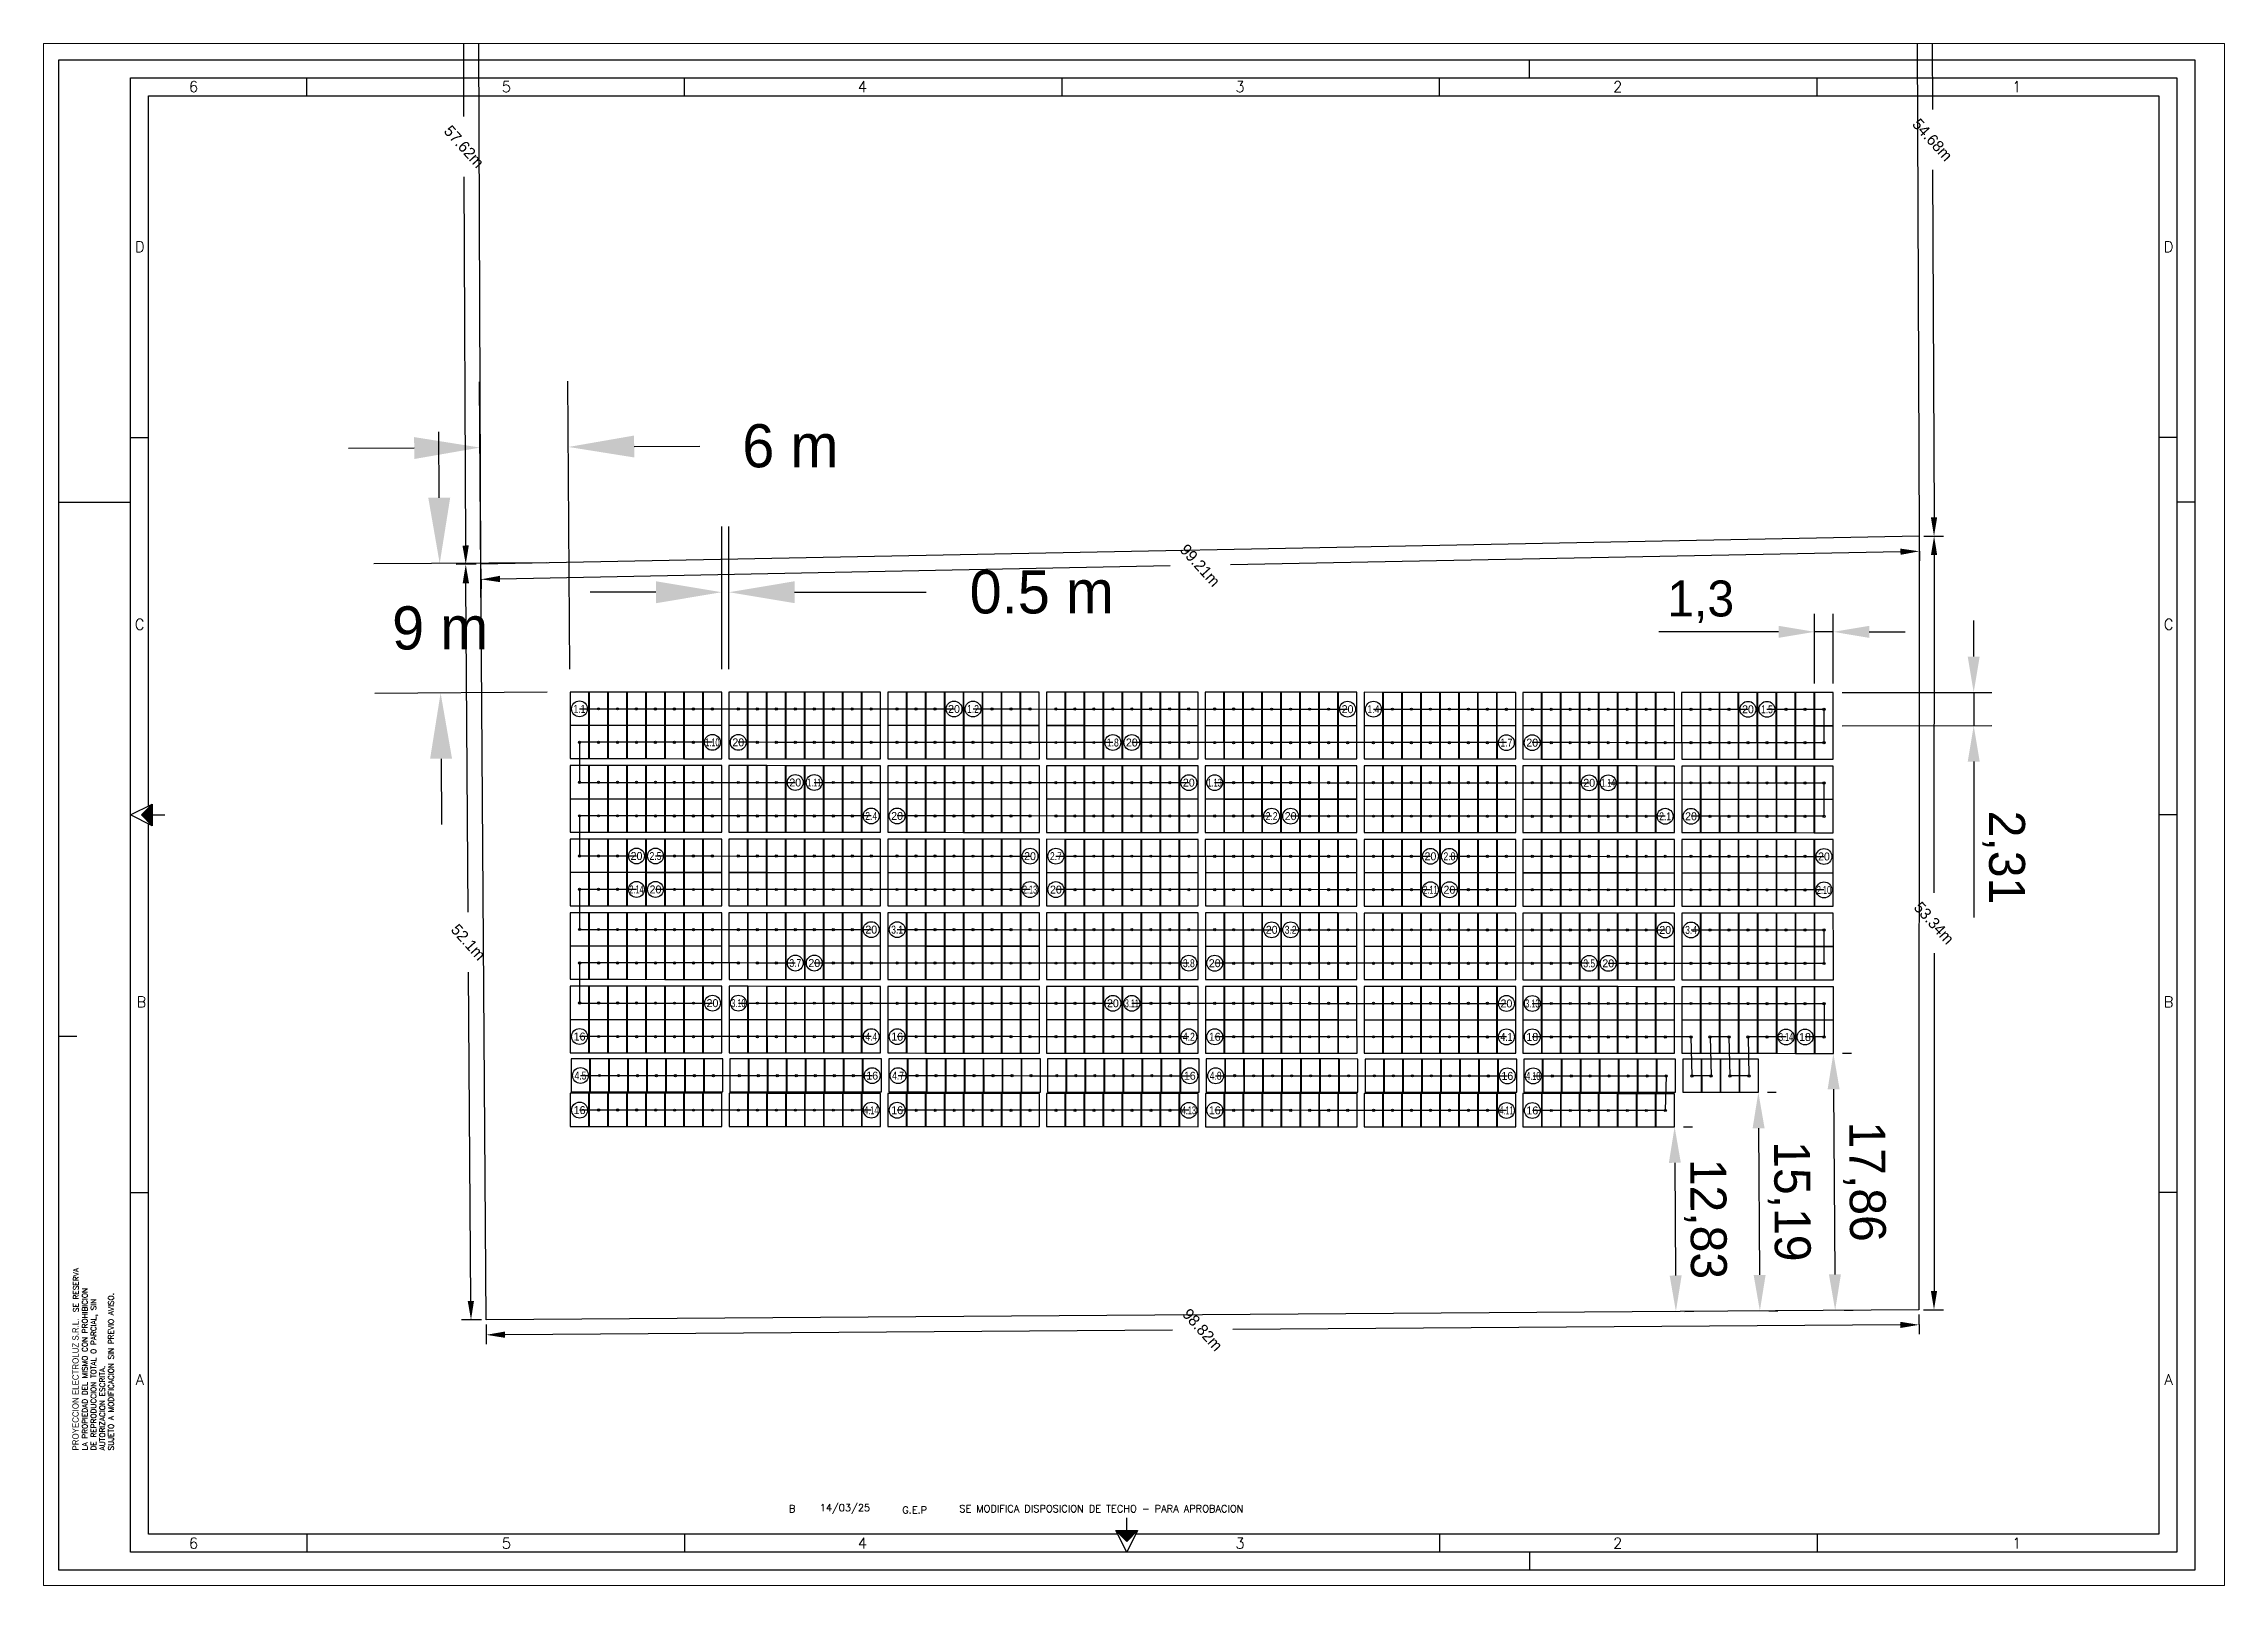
# Paper-space layout 'Detalles Layout' of a CAD drawing. Header units: millimetres. Extents: x -183 to 424, y -63 to 365.
# The model-space entities are those that its viewports show. They can reach past a viewport. Long polylines and large blocks are cut down to what shows.
import ezdxf
from ezdxf.enums import TextEntityAlignment as Align

# ---------------------------------------------------------------- set-up
doc = ezdxf.new("R2010")
doc.units = ezdxf.units.MM
doc.header["$LTSCALE"] = 25.4
doc.layers.get('0').update_dxf_attribs({"linetype": 'CONTINUOUS'})
doc.layers.get('Defpoints').update_dxf_attribs({"linetype": 'CONTINUOUS'})
for name, color, linetype in [('AUDIT_E_250328083542-5', 7, 'CONTINUOUS'), ('AUDIT_E_250328083542-6', 7, 'CONTINUOUS'), ('AUDIT_E_250328083542-7', 7, 'CONTINUOUS'), ('AUDIT_E_250328083542-8', 7, 'CONTINUOUS'), ('AUDIT_E_250328083542-9', 7, 'CONTINUOUS'), ('COTA PANELES', 30, 'CONTINUOUS'), ('COTA PASILLOS', 1, 'CONTINUOUS'), ('Default', 7, 'CONTINUOUS')]:
    doc.layers.add(name, color=color, linetype=linetype)
for name, color, linetype, true_color in [('building', 7, 'CONTINUOUS', 0xffffff), ('component', 7, 'CONTINUOUS', 0xffffff), ('strings', 7, 'CONTINUOUS', 0xffffff)]:
    doc.layers.add(name, color=color, linetype=linetype, true_color=true_color)
doc.styles.add('ROMANS', font='romans.shx', dxfattribs={"height": 2.5})
doc.styles.add('style1', font='arial.ttf', dxfattribs={"height": 1})
doc.dimstyles.new('ISO-25', dxfattribs={"dimtxt": 2.5, "dimasz": 2.5, "dimexe": 1.25, "dimexo": 0.625, "dimtad": 1, "dimtxsty": 'Standard', "dimcen": 2.5, "dimadec": 0, "dimazin": 0, "dimtfac": 1, "dimtmove": 0, "dimatfit": 3, "dimfxl": 1, "dimarcsym": 0})
doc.dimstyles.get("Standard").update_dxf_attribs({"dimtxt": 63.5, "dimasz": 4.572, "dimexe": 4.572, "dimexo": 1.5875, "dimgap": 2.286, "dimtad": 0, "dimtih": 1, "dimtoh": 1, "dimdec": 4, "dimzin": 0, "dimdsep": 46, "dimtxsty": 'Standard', "dimcen": 2.286, "dimadec": 0, "dimazin": 0, "dimtfac": 1, "dimtdec": 4, "dimtofl": 0, "dimtmove": 0, "dimatfit": 3, "dimfxl": 25.4, "dimtolj": 1, "dimtzin": 0, "dimarcsym": 0})

psp = doc.layouts.new('Detalles Layout')

# ---------------------------------------------------------------- texts
at = {"layer": 'AUDIT_E_250328083542-6', "insert": (24.61, -40.96), "char_height": 2, "width": 1.34, "attachment_point": 1, "style": 'ROMANS'}
psp.add_mtext('B', dxfattribs=at)
at = {"layer": 'AUDIT_E_250328083542-7', "insert": (33.13, -40.68), "char_height": 2, "width": 15.1229, "attachment_point": 1, "style": 'ROMANS'}
psp.add_mtext('14/03/25', dxfattribs=at)
at = {"layer": 'AUDIT_E_250328083542-8', "insert": (56.1, -41.32), "char_height": 2, "width": 15.1229, "attachment_point": 1, "style": 'ROMANS'}
psp.add_mtext('G.E.P', dxfattribs=at)
at = {"layer": 'AUDIT_E_250328083542-9', "insert": (71.97, -40.96), "char_height": 2, "width": 103.7304, "attachment_point": 1, "style": 'ROMANS'}
psp.add_mtext('SE MODIFICA DISPOSICION DE TECHO - PARA APROBACION', dxfattribs=at)

msp = doc.modelspace()

# ---------------------------------------------------------------- blocks, each defined once
blk = doc.blocks.new('CENTRADO')
blk.add_hatch(color=7).paths.add_polyline_path([(3, 6), (-3, 6), (0, 3)])
at = {"color": 1}
blk.add_line((0, 6), (0, 9.5), dxfattribs=at)
at = {"color": 7}
for p, q in [((0, 0), (-3, 6)), ((-3, 6), (0, 3)), ((-3, 6), (3, 6)), ((3, 6), (0, 0)), ((0, 3), (3, 6))]:
    blk.add_line(p, q, dxfattribs=at)
blk = doc.blocks.new('A21')
for p, q in [((409, 415), (409, 420)), ((69, 410), (69, 415)), ((174, 410), (174, 415)), ((279, 410), (279, 415)), ((384, 410), (384, 415)), ((489, 410), (489, 415)), ((20, 315), (25, 315)), ((589, 315), (584, 315)), ((0, 297), (20, 297)), ((594, 297), (589, 297)), ((589, 210), (584, 210)), ((0, 148.5), (5, 148.5)), ((20, 105), (25, 105)), ((589, 105), (584, 105)), ((69, 10), (69, 5)), ((174, 10), (174, 5)), ((384, 10), (384, 5)), ((489, 10), (489, 5)), ((409, 5), (409, 0))]:
    blk.add_line(p, q)
for points in [[(594, 420), (594, 0), (0, 0), (0, 420)], [(20, 5), (20, 415), (589, 415), (589, 5)]]:
    blk.add_lwpolyline(points, close=True)
for points in [[(25, 212.5), (25, 410), (584, 410), (584, 10), (299.5, 10)], [(294.5, 10), (25, 10), (25, 207.5)]]:
    blk.add_lwpolyline(points)
at = {"rotation": 270}
blk.add_blockref('CENTRADO', (20, 210), dxfattribs=at)
blk.add_blockref('CENTRADO', (297, 5))
at = {"style": 'ROMANS'}
for s, p in [('6', (37.5, 411)), ('5', (124.5, 411)), ('4', (223.5, 411)), ('3', (328.5, 411)), ('2', (433.5, 411)), ('1', (544.5, 411)), ('D', (22.57, 366.5)), ('D', (586.71, 366.5)), ('C', (22.5, 261.5)), ('C', (586.71, 261.5)), ('B', (23, 156.5)), ('B', (586.71, 156.5)), ('A', (22.57, 51.5)), ('A', (586.71, 51.5)), ('6', (37.5, 6)), ('5', (124.5, 6)), ('4', (223.5, 6)), ('3', (328.5, 6)), ('2', (433.5, 6)), ('1', (544.5, 6))]:
    blk.add_text(s, height=3, dxfattribs=at).set_placement(p, align=Align.CENTER)
for s, p in [('SE RESERVA', (5.55, 71.72)), ('LA PROPIEDAD DEL MISMO CON PROHIBICION', (8.01, 33.27)), ('DE REPRODUCCION TOTAL O PARCIAL, SIN', (10.44, 33.27)), ('SUJETO A MODIFICACION SIN PREVIO AVISO.', (15.3, 33.27)), ('AUTORIZACION ESCRITA. ', (12.87, 33.27))]:
    blk.add_text(s, height=1.5, rotation=90, dxfattribs=at).set_placement(p)
at = {"style": 'style1', "width": 0.9}
blk.add_text('PROYECCION ELECTROLUZ S.R.L.', height=1.75, rotation=90, dxfattribs=at).set_placement((5.55, 33.27))
blk = doc.blocks.new('AUDIT_I_250328083542-59')
at = {"layer": 'Default', "transparency": 16777216}
for p, q in [((0.02, 142.56), (1.77, 144.52)), ((2.8, 141.92), (37.21, 111.18)), ((43.18, 105.85), (77.59, 75.12)), ((78.54, 72.43), (80.29, 74.38))]:
    blk.add_line(p, q, dxfattribs=at)
for points in [[(0.94, 143.59), (3.08, 142.23), (2.53, 141.61)], [(79.45, 73.45), (77.31, 74.81), (77.87, 75.43)]]:
    blk.add_solid(points, dxfattribs=at)
at = {"layer": 'Defpoints', "transparency": 16777216}
for p in [(-0.39, 142.1), (78.12, 71.96)]:
    blk.add_point(p, dxfattribs=at)
at = {"layer": 'Default', "transparency": 16777216}
blk.add_text('54.68m', height=1.5, dxfattribs=at).set_placement((40.2, 108.52), align=Align.MIDDLE_CENTER)
blk = doc.blocks.new('AUDIT_I_250328083542-60')
at = {"layer": 'Default', "transparency": 16777216}
for p, q in [((78.54, 72.42), (80.3, 74.37)), ((81.32, 71.77), (114.64, 41.76)), ((120.59, 36.41), (153.92, 6.4)), ((154.85, 3.7), (156.61, 5.65))]:
    blk.add_line(p, q, dxfattribs=at)
for points in [[(79.46, 73.45), (81.6, 72.08), (81.04, 71.46)], [(155.77, 4.73), (153.64, 6.09), (154.19, 6.71)]]:
    blk.add_solid(points, dxfattribs=at)
at = {"layer": 'Defpoints', "transparency": 16777216}
for p in [(78.12, 71.96), (154.44, 3.24)]:
    blk.add_point(p, dxfattribs=at)
at = {"layer": 'Default', "transparency": 16777216}
blk.add_text('53.34m', height=1.5, dxfattribs=at).set_placement((117.62, 39.09), align=Align.MIDDLE_CENTER)
blk = doc.blocks.new('AUDIT_I_250328083542-61')
at = {"layer": 'Default', "transparency": 16777216}
for p, q in [((154.27, 0.04), (95.44, -66.23)), ((154.9, 2.82), (156.87, 1.08)), ((90.12, -72.22), (31.29, -138.49)), ((28.6, -139.45), (30.56, -141.19))]:
    blk.add_line(p, q, dxfattribs=at)
for points in [[(155.93, 1.91), (154.58, -0.23), (153.96, 0.32)], [(29.63, -140.36), (30.98, -138.21), (31.6, -138.77)]]:
    blk.add_solid(points, dxfattribs=at)
at = {"layer": 'Defpoints', "transparency": 16777216}
for p in [(154.44, 3.24), (28.13, -139.03)]:
    blk.add_point(p, dxfattribs=at)
at = {"layer": 'Default', "transparency": 16777216}
blk.add_text('98.82m', height=1.5, dxfattribs=at).set_placement((92.78, -69.22), align=Align.MIDDLE_CENTER)
blk = doc.blocks.new('AUDIT_I_250328083542-62')
at = {"layer": 'Default', "transparency": 16777216}
for p, q in [((-47.3, -72.91), (-49.04, -74.87)), ((-13.69, -104.58), (-46.34, -75.59)), ((24.94, -138.87), (-7.71, -109.89)), ((27.72, -139.5), (25.98, -141.46))]:
    blk.add_line(p, q, dxfattribs=at)
for points in [[(-48.21, -73.93), (-46.06, -75.28), (-46.62, -75.91)], [(26.81, -140.53), (24.66, -139.18), (25.21, -138.56)]]:
    blk.add_solid(points, dxfattribs=at)
at = {"layer": 'Defpoints', "transparency": 16777216}
for p in [(-46.88, -72.44), (28.13, -139.03)]:
    blk.add_point(p, dxfattribs=at)
at = {"layer": 'Default', "transparency": 16777216}
blk.add_text('52.1m', height=1.5, dxfattribs=at).set_placement((-10.7, -107.23), align=Align.MIDDLE_CENTER)
blk = doc.blocks.new('AUDIT_I_250328083542-63')
at = {"layer": 'Default', "transparency": 16777216}
for p, q in [((-130.04, 1), (-131.79, -0.95)), ((-92.57, -34.31), (-129.09, -1.69)), ((-50.08, -72.26), (-86.6, -39.64)), ((-47.3, -72.9), (-49.05, -74.86))]:
    blk.add_line(p, q, dxfattribs=at)
for points in [[(-130.95, -0.02), (-128.81, -1.38), (-129.37, -2)], [(-48.21, -73.93), (-50.36, -72.58), (-49.8, -71.95)]]:
    blk.add_solid(points, dxfattribs=at)
at = {"layer": 'Defpoints', "transparency": 16777216}
for p in [(-129.62, 1.47), (-46.88, -72.44)]:
    blk.add_point(p, dxfattribs=at)
at = {"layer": 'Default', "transparency": 16777216}
blk.add_text('57.62m', height=1.5, dxfattribs=at).set_placement((-89.58, -36.98), align=Align.MIDDLE_CENTER)
blk = doc.blocks.new('AUDIT_I_250328083542-64')
at = {"layer": 'Default', "transparency": 16777216}
for p, q in [((-0.85, 142.52), (-2.79, 144.29)), ((-63.77, 76.08), (-3.56, 141.61)), ((-129.4, 4.66), (-69.19, 70.19)), ((-130.08, 1.89), (-132.01, 3.67))]:
    blk.add_line(p, q, dxfattribs=at)
for points in [[(-1.87, 143.45), (-3.25, 141.33), (-3.86, 141.89)], [(-131.09, 2.82), (-129.71, 4.95), (-129.09, 4.38)]]:
    blk.add_solid(points, dxfattribs=at)
at = {"layer": 'Defpoints', "transparency": 16777216}
for p in [(-0.39, 142.1), (-129.62, 1.47)]:
    blk.add_point(p, dxfattribs=at)
at = {"layer": 'Default', "transparency": 16777216}
blk.add_text('99.21m', height=1.5, dxfattribs=at).set_placement((-66.48, 73.14), align=Align.MIDDLE_CENTER)
blk = doc.blocks.new('AUDIT_I_250328083542-65')
at = {"layer": 'Default', "transparency": 16777216}
for p, q in [((78.59, 71.55), (80.58, 69.83)), ((78, 68.76), (19.75, 1.48)), ((14.51, -4.57), (-43.73, -71.86)), ((-46.41, -72.85), (-44.42, -74.57))]:
    blk.add_line(p, q, dxfattribs=at)
for points in [[(79.63, 70.65), (78.31, 68.49), (77.68, 69.03)], [(-45.37, -73.75), (-44.05, -71.58), (-43.42, -72.13)]]:
    blk.add_solid(points, dxfattribs=at)
at = {"layer": 'Defpoints', "transparency": 16777216}
for p in [(78.12, 71.96), (-46.88, -72.44)]:
    blk.add_point(p, dxfattribs=at)
at = {"layer": 'Default', "transparency": 16777216}
blk.add_text('99.21m', height=1.5, dxfattribs=at).set_placement((17.13, -1.55), align=Align.MIDDLE_CENTER)
blk = doc.blocks.new('component')
at = {"layer": 'component', "color": 253, "true_color": 0xa5a5a5}
for points in [[(82.5403, 48.8344), (84.2194, 50.6981), (80.9125, 53.6736), (79.2332, 51.81)], [(79.1304, 45.0502), (80.8097, 46.9136), (77.5026, 49.8893), (75.8235, 48.0257)], [(80.8355, 46.9423), (82.5145, 48.806), (79.2076, 51.7815), (77.5284, 49.9178)], [(85.875, 45.8341), (87.554, 47.6975), (84.2471, 50.6731), (82.5681, 48.8096)], [(77.4255, 43.158), (79.1048, 45.0215), (75.7977, 47.997), (74.1187, 46.1336)], [(82.4652, 42.0496), (84.1443, 43.9133), (80.8374, 46.8888), (79.1581, 45.0252)], [(84.1701, 43.9418), (85.8492, 45.8054), (82.5423, 48.7809), (80.8632, 46.9173)], [(89.8755, 42.2344), (91.5546, 44.098), (88.2477, 47.0736), (86.5686, 45.2099)], [(74.0158, 39.3736), (75.6949, 41.2372), (72.388, 44.2128), (70.7089, 42.3491)], [(75.7207, 41.2657), (77.3997, 43.1294), (74.0929, 46.1049), (72.4138, 44.2412)], [(80.7602, 40.1575), (82.4394, 42.021), (79.1325, 44.9965), (77.4533, 43.133)], [(88.1706, 40.3423), (89.8497, 42.2057), (86.5428, 45.1814), (84.8636, 43.3178)], [(93.2101, 39.2339), (94.8894, 41.0975), (91.5823, 44.073), (89.9032, 42.2094)], [(72.311, 37.4815), (73.99, 39.3449), (70.6831, 42.3204), (69.0039, 40.457)], [(77.3504, 36.373), (79.0295, 38.2367), (75.7226, 41.2122), (74.0436, 39.3486)], [(79.0553, 38.2654), (80.7346, 40.1288), (77.4275, 43.1043), (75.7484, 41.2409)], [(84.7607, 36.5578), (86.44, 38.4215), (83.1329, 41.397), (81.4538, 39.5333)], [(86.4656, 38.4501), (88.1448, 40.3136), (84.8379, 43.2891), (83.1587, 41.4257)], [(91.5053, 37.3417), (93.1843, 39.2054), (89.8774, 42.1809), (88.1984, 40.3173)], [(70.6059, 35.5893), (72.2851, 37.4528), (68.9783, 40.4283), (67.299, 38.5648)], [(75.6456, 34.4809), (77.3246, 36.3446), (74.0177, 39.3201), (72.3387, 37.4564)], [(83.0559, 34.6657), (84.7349, 36.5293), (81.428, 39.5049), (79.749, 37.6412)], [(88.0955, 33.5575), (89.7746, 35.4209), (86.4677, 38.3964), (84.7885, 36.533)], [(89.8004, 35.4496), (91.4795, 37.3131), (88.1726, 40.2888), (86.4935, 38.4251)], [(95.5058, 33.7422), (97.1849, 35.6057), (93.878, 38.5812), (92.1989, 36.7178)], [(97.2107, 35.6344), (98.8897, 37.498), (95.5828, 40.4735), (93.9038, 38.6099)], [(66.5776, 31.1184), (68.2567, 32.982), (64.9498, 35.9575), (63.2707, 34.0939)], [(68.2825, 33.0105), (69.9617, 34.8741), (66.6547, 37.8496), (64.9756, 35.986)], [(73.9407, 32.5888), (75.6198, 34.4522), (72.3129, 37.4278), (70.6336, 35.5643)], [(79.6461, 30.8814), (81.3252, 32.7449), (78.0183, 35.7204), (76.3392, 33.8569)], [(81.351, 32.7736), (83.03, 34.6372), (79.7232, 37.6127), (78.0441, 35.7491)], [(86.3905, 31.6651), (88.0697, 33.5288), (84.7628, 36.5043), (83.0836, 34.6407)], [(93.8009, 31.8499), (95.48, 33.7136), (92.1731, 36.6891), (90.4939, 34.8254)], [(98.8404, 30.7417), (100.5197, 32.6053), (97.2126, 35.5809), (95.5335, 33.7172)], [(100.5453, 32.6338), (102.2245, 34.4975), (98.9175, 37.473), (97.2384, 35.6093)], [(64.8728, 29.2262), (66.5518, 31.0899), (63.2449, 34.0652), (61.5659, 32.2017)], [(69.9122, 28.1178), (71.5915, 29.9815), (68.2844, 32.957), (66.6054, 31.0933)], [(71.6173, 30.0101), (73.2964, 31.8736), (69.9895, 34.8491), (68.3102, 32.9857)], [(77.9413, 28.9891), (79.6203, 30.8528), (76.3134, 33.8283), (74.6342, 31.9646)], [(82.9807, 27.8809), (84.6598, 29.7443), (81.3529, 32.7201), (79.6739, 30.8564)], [(84.6856, 29.773), (86.3649, 31.6367), (83.0578, 34.6122), (81.3787, 32.7485)], [(90.391, 28.0657), (92.0703, 29.9293), (88.7632, 32.9048), (87.0841, 31.0412)], [(92.0959, 29.9578), (93.7751, 31.8214), (90.4682, 34.7969), (88.789, 32.9333)], [(97.1356, 28.8496), (98.8146, 30.713), (95.5077, 33.6885), (93.8287, 31.8251)], [(104.5458, 29.0343), (106.2251, 30.8978), (102.918, 33.8733), (101.239, 32.0099)], [(61.4628, 25.4418), (63.1421, 27.3054), (59.8352, 30.2809), (58.1559, 28.4173)], [(63.1679, 27.3341), (64.847, 29.1975), (61.5401, 32.1731), (59.8608, 30.3096)], [(68.2074, 26.2257), (69.8864, 28.0893), (66.5796, 31.0648), (64.9005, 29.2012)], [(73.9128, 24.5183), (75.5919, 26.382), (72.285, 29.3575), (70.6059, 27.4938)], [(75.6177, 26.4104), (77.2969, 28.2741), (73.9898, 31.2496), (72.3108, 29.386)], [(81.2759, 25.9888), (82.9549, 27.8522), (79.6481, 30.8277), (77.969, 28.9643)], [(88.6862, 26.1735), (90.3652, 28.037), (87.0583, 31.0125), (85.3793, 29.149)], [(93.7258, 25.0651), (95.4049, 26.9288), (92.098, 29.9043), (90.4188, 28.0406)], [(95.4307, 26.9572), (97.1098, 28.8209), (93.8029, 31.7964), (92.1238, 29.933)], [(101.1361, 25.2499), (102.8152, 27.1135), (99.5083, 30.089), (97.829, 28.2254)], [(102.841, 27.142), (104.52, 29.0057), (101.2131, 31.9812), (99.5341, 30.1175)], [(107.8805, 26.0338), (109.5597, 27.8974), (106.2528, 30.873), (104.5736, 29.0093)], [(58.0531, 21.6575), (59.7322, 23.5212), (56.4253, 26.4965), (54.7462, 24.633)], [(59.758, 23.5496), (61.4372, 25.4133), (58.1301, 28.3888), (56.4511, 26.5252)], [(64.7977, 22.4414), (66.4767, 24.3049), (63.1698, 27.2804), (61.4906, 25.4169)], [(66.5025, 24.3335), (68.1816, 26.1972), (64.8747, 29.1727), (63.1956, 27.3091)], [(72.2079, 22.6262), (73.887, 24.4896), (70.5801, 27.4652), (68.901, 25.6017)], [(77.2474, 21.5178), (78.9267, 23.3814), (75.6198, 26.3569), (73.9405, 24.4933)], [(78.9525, 23.4099), (80.6315, 25.2736), (77.3246, 28.2491), (75.6454, 26.3854)], [(85.2764, 22.3891), (86.9555, 24.2527), (83.6486, 27.2282), (81.9693, 25.3646)], [(86.9813, 24.2812), (88.6604, 26.1448), (85.3535, 29.1204), (83.6744, 27.2567)], [(92.0208, 23.173), (93.7, 25.0366), (90.3931, 28.0121), (88.7139, 26.1485)], [(99.4313, 23.3577), (101.1103, 25.2214), (97.8034, 28.1969), (96.1242, 26.3333)], [(104.4707, 22.2495), (106.1498, 24.113), (102.8429, 27.0885), (101.1638, 25.2251)], [(106.1756, 24.1417), (107.8549, 26.0051), (104.5478, 28.9806), (102.8687, 27.1172)], [(111.881, 22.4343), (113.5603, 24.2978), (110.2532, 27.2733), (108.5741, 25.4098)], [(56.3482, 19.7654), (58.0273, 21.6288), (54.7204, 24.6044), (53.0414, 22.7409)], [(61.3877, 18.657), (63.067, 20.5206), (59.7601, 23.4961), (58.0808, 21.6325)], [(63.0928, 20.5491), (64.7718, 22.4127), (61.465, 25.3883), (59.7857, 23.5246)], [(68.7982, 18.8417), (70.4773, 20.7054), (67.1704, 23.6809), (65.4911, 21.8173)], [(70.5031, 20.7339), (72.1821, 22.5975), (68.8752, 25.573), (67.196, 23.7094)], [(75.5426, 19.6256), (77.2218, 21.4893), (73.9147, 24.4648), (72.2357, 22.6012)], [(82.9528, 19.8104), (84.6321, 21.6741), (81.3252, 24.6496), (79.6459, 22.7859)], [(88.6111, 19.3885), (90.2901, 21.2522), (86.9832, 24.2277), (85.3042, 22.364)], [(90.3159, 21.2809), (91.9952, 23.1443), (88.6881, 26.1198), (87.009, 24.2564)], [(96.0213, 19.5733), (97.7006, 21.4369), (94.3935, 24.4125), (92.7144, 22.5488)], [(97.7262, 21.4656), (99.4054, 23.3291), (96.0986, 26.3046), (94.4193, 24.4411)], [(102.7659, 20.3572), (104.4449, 22.2209), (101.138, 25.1964), (99.459, 23.3327)], [(108.4713, 18.6498), (110.1503, 20.5135), (106.8434, 23.489), (105.1644, 21.6254)], [(110.1762, 20.542), (111.8554, 22.4056), (108.5483, 25.3811), (106.8693, 23.5175)], [(115.2158, 19.4338), (116.8949, 21.2972), (113.588, 24.2729), (111.9087, 22.4093)], [(54.0248, 17.1865), (55.7039, 19.0502), (52.397, 22.0257), (50.7177, 20.162)], [(59.6829, 16.7648), (61.3621, 18.6285), (58.055, 21.604), (56.376, 19.7404)], [(67.0931, 16.9496), (68.7724, 18.8132), (65.4653, 21.7888), (63.7863, 19.9251)], [(72.1328, 15.8412), (73.8119, 17.7048), (70.505, 20.6804), (68.8259, 18.8167)], [(73.8377, 17.7335), (75.5167, 19.597), (72.2099, 22.5725), (70.5308, 20.709)], [(79.5431, 16.0262), (81.2222, 17.8896), (77.9153, 20.8651), (76.2362, 19.0017)], [(81.248, 17.9183), (82.9272, 19.7817), (79.6201, 22.7573), (77.9411, 20.8938)], [(86.2876, 16.8099), (87.9667, 18.6735), (84.6598, 21.649), (82.9807, 19.7854)], [(92.6116, 15.789), (94.2907, 17.6527), (90.9838, 20.6282), (89.3047, 18.7646)], [(94.3165, 17.6812), (95.9955, 19.5448), (92.6886, 22.5203), (91.0096, 20.6567)], [(99.3562, 16.5729), (101.0352, 18.4364), (97.7283, 21.4119), (96.0491, 19.5485)], [(101.061, 18.4651), (102.7401, 20.3287), (99.4332, 23.3042), (97.7539, 21.4406)], [(106.7664, 16.7577), (108.4455, 18.6212), (105.1386, 21.5967), (103.4593, 19.7332)], [(111.8059, 15.6493), (113.4852, 17.5129), (110.1781, 20.4885), (108.499, 18.6248)], [(113.5108, 17.5416), (115.19, 19.4051), (111.8831, 22.3806), (110.2039, 20.5171)], [(50.6149, 13.4023), (52.2942, 15.2659), (48.9871, 18.2414), (47.308, 16.3778)], [(52.3198, 15.2944), (53.999, 17.158), (50.6921, 20.1336), (49.0129, 18.2699)], [(57.3595, 14.1862), (59.0385, 16.0496), (55.7316, 19.0252), (54.0526, 17.1617)], [(63.6834, 13.1651), (65.3625, 15.0288), (62.0556, 18.0043), (60.3765, 16.1407)], [(65.3883, 15.0575), (67.0675, 16.9209), (63.7604, 19.8964), (62.0814, 18.033)], [(70.428, 13.9491), (72.107, 15.8127), (68.8001, 18.7882), (67.1209, 16.9246)], [(77.8382, 14.1338), (79.5173, 15.9975), (76.2104, 18.973), (74.5313, 17.1093)], [(82.8777, 13.0256), (84.557, 14.8891), (81.2501, 17.8646), (79.5708, 16.0011)], [(84.5828, 14.9177), (86.2618, 16.7814), (82.9549, 19.7569), (81.2757, 17.8933)], [(90.2882, 13.2104), (91.9672, 15.0738), (88.6604, 18.0494), (86.9811, 16.1859)], [(95.9462, 12.7885), (97.6255, 14.6521), (94.3184, 17.6277), (92.6393, 15.764)], [(97.6511, 14.6808), (99.3303, 16.5443), (96.0233, 19.5198), (94.3442, 17.6563)], [(103.3565, 12.9733), (105.0358, 14.8369), (101.7287, 17.8124), (100.0496, 15.9488)], [(105.0616, 14.8656), (106.7406, 16.729), (103.4337, 19.7046), (101.7545, 17.8411)], [(110.101, 13.7572), (111.7801, 15.6208), (108.4732, 18.5963), (106.7942, 16.7327)], [(48.91, 11.5101), (50.5891, 13.3736), (47.2822, 16.3491), (45.6032, 14.4857)], [(53.9497, 10.4017), (55.6288, 12.2654), (52.3219, 15.2409), (50.6426, 13.3772)], [(55.6546, 12.2939), (57.3337, 14.1575), (54.0268, 17.133), (52.3475, 15.2694)], [(61.36, 10.5865), (63.0391, 12.4501), (59.7322, 15.4257), (58.0531, 13.562)], [(67.018, 10.1648), (68.6973, 12.0283), (65.3902, 15.0038), (63.7112, 13.1403)], [(68.7231, 12.0569), (70.4022, 13.9206), (67.0953, 16.8961), (65.416, 15.0325)], [(74.4285, 10.3496), (76.1076, 12.213), (72.8007, 15.1885), (71.1214, 13.3251)], [(76.1334, 12.2417), (77.8124, 14.1053), (74.5055, 17.0809), (72.8263, 15.2172)], [(81.1729, 11.1335), (82.8521, 12.9969), (79.545, 15.9725), (77.866, 14.109)], [(88.5831, 11.3182), (90.2624, 13.1817), (86.9555, 16.1572), (85.2762, 14.2938)], [(93.6228, 10.2098), (95.3019, 12.0735), (91.995, 15.049), (90.3159, 13.1854)], [(101.6516, 11.0811), (103.3309, 12.9448), (100.0238, 15.9203), (98.3447, 14.0566)], [(106.6913, 9.9729), (108.3704, 11.8364), (105.0635, 14.8119), (103.3842, 12.9484)], [(108.3962, 11.865), (110.0752, 13.7285), (106.7684, 16.704), (105.0893, 14.8406)], [(45.5003, 7.7257), (47.1794, 9.5893), (43.8725, 12.5648), (42.1932, 10.7012)], [(47.2052, 9.6178), (48.8842, 11.4815), (45.5774, 14.457), (43.8983, 12.5933)], [(52.2447, 8.5096), (53.9239, 10.373), (50.6168, 13.3488), (48.9378, 11.4851)], [(59.6551, 8.6944), (61.3342, 10.558), (58.0273, 13.5335), (56.3481, 11.6699)], [(64.6946, 7.586), (66.3737, 9.4496), (63.0668, 12.4251), (61.3877, 10.5615)], [(72.7234, 8.4574), (74.4027, 10.3209), (71.0956, 13.2964), (69.4166, 11.433)], [(77.7631, 7.349), (79.4422, 9.2127), (76.1353, 12.1882), (74.4562, 10.3245)], [(79.468, 9.2412), (81.1471, 11.1048), (77.8402, 14.0803), (76.1611, 12.2167)], [(85.1734, 7.5338), (86.8525, 9.3974), (83.5456, 12.373), (81.8665, 10.5093)], [(86.8783, 9.4259), (88.5575, 11.2896), (85.2504, 14.2651), (83.5714, 12.4014)], [(91.9179, 8.3177), (93.597, 10.1812), (90.2901, 13.1567), (88.6109, 11.2932)], [(99.9468, 9.189), (101.6258, 11.0525), (98.3189, 14.0282), (96.6399, 12.1645)], [(104.9865, 8.0806), (106.6655, 9.9442), (103.3586, 12.9198), (101.6794, 11.0561)], [(112.3666, 8.4566), (114.0457, 10.3203), (110.7388, 13.2958), (109.0596, 11.4322)], [(42.0904, 3.9412), (43.7697, 5.8049), (40.4626, 8.7804), (38.7835, 6.9169)], [(43.7953, 5.8336), (45.4745, 7.697), (42.1674, 10.6725), (40.4884, 8.8091)], [(48.8349, 4.7251), (50.514, 6.5888), (47.2071, 9.5643), (45.5281, 7.7007)], [(50.5398, 6.6175), (52.2189, 8.4809), (48.912, 11.4564), (47.2329, 9.593)], [(56.2452, 4.9099), (57.9245, 6.7736), (54.6174, 9.7491), (52.9383, 7.8854)], [(57.9501, 6.8022), (59.6293, 8.6657), (56.3222, 11.6412), (54.6432, 9.7778)], [(62.9898, 5.6938), (64.6688, 7.5575), (61.3619, 10.533), (59.6829, 8.6693)], [(68.6952, 3.9865), (70.3742, 5.8501), (67.0673, 8.8256), (65.3883, 6.962)], [(71.0186, 6.5651), (72.6978, 8.4288), (69.3908, 11.4043), (67.7117, 9.5406)], [(76.0583, 5.4569), (77.7373, 7.3203), (74.4304, 10.2959), (72.7512, 8.4324)], [(83.4685, 5.6417), (85.1476, 7.5051), (81.8407, 10.4808), (80.1617, 8.6172)], [(88.508, 4.5333), (90.1873, 6.3969), (86.8802, 9.3724), (85.2011, 7.5088)], [(90.2131, 6.4256), (91.8921, 8.289), (88.5853, 11.2645), (86.906, 9.4011)], [(95.9185, 4.718), (97.5976, 6.5817), (94.2907, 9.5572), (92.6114, 7.6935)], [(97.6234, 6.6103), (99.3024, 8.4738), (95.9955, 11.4493), (94.3165, 9.5859)], [(103.2814, 6.1885), (104.9606, 8.0521), (101.6536, 11.0276), (99.9745, 9.164)], [(108.9567, 4.6724), (110.636, 6.5358), (107.3291, 9.5115), (105.6498, 7.6479)], [(110.6618, 6.5645), (112.3408, 8.4282), (109.0339, 11.4037), (107.3547, 9.54)], [(39.767, 1.3626), (41.446, 3.2262), (38.1392, 6.2017), (36.4601, 4.3381)], [(47.1301, 2.833), (48.8091, 4.6967), (45.5022, 7.6722), (43.823, 5.8085)], [(52.8355, 1.1256), (54.5146, 2.9893), (51.2077, 5.9648), (49.5284, 4.1012)], [(54.5404, 3.0178), (56.2194, 4.8814), (52.9125, 7.8569), (51.2335, 5.9933)], [(59.5798, 1.9096), (61.2591, 3.773), (57.9522, 6.7485), (56.2729, 4.8851)], [(61.2849, 3.8017), (62.964, 5.6653), (59.6571, 8.6409), (57.9778, 6.7772)], [(66.9903, 2.0943), (68.6694, 3.958), (65.3625, 6.9333), (63.6832, 5.0698)], [(74.3532, 3.5648), (76.0325, 5.4282), (72.7256, 8.4037), (71.0463, 6.5401)], [(80.0586, 1.8572), (81.7379, 3.7209), (78.431, 6.6964), (76.7517, 4.8327)], [(81.7637, 3.7495), (83.4427, 5.613), (80.1358, 8.5885), (78.4566, 6.7251)], [(86.8032, 2.6411), (88.4824, 4.5048), (85.1753, 7.4803), (83.4963, 5.6166)], [(94.2134, 2.8259), (95.8927, 4.6895), (92.5858, 7.6651), (90.9065, 5.8014)], [(99.2531, 1.7177), (100.9322, 3.5811), (97.6253, 6.5566), (95.9462, 4.6932)], [(100.958, 3.6098), (102.637, 5.4734), (99.3302, 8.4488), (97.6511, 6.5853)], [(107.2519, 2.7802), (108.9311, 4.6437), (105.624, 7.6192), (103.945, 5.7558)], [(38.0621, -0.5296), (39.7412, 1.3341), (36.4343, 4.3096), (34.755, 2.446)], [(43.1016, -1.6378), (44.7809, 0.2257), (41.4738, 3.2012), (39.7947, 1.3377)], [(45.425, 0.9409), (47.1043, 2.8043), (43.7974, 5.7799), (42.1181, 3.9164)], [(51.1306, -0.7665), (52.8097, 1.097), (49.5028, 4.0725), (47.8235, 2.209)], [(56.1701, -1.8749), (57.8492, -0.0112), (54.5423, 2.9643), (52.8632, 1.1006)], [(57.875, 0.0172), (59.5542, 1.8809), (56.2471, 4.8564), (54.5681, 2.9928)], [(63.5804, -1.6901), (65.2596, 0.1735), (61.9526, 3.149), (60.2735, 1.2854)], [(65.2854, 0.2022), (66.9645, 2.0656), (63.6576, 5.0412), (61.9784, 3.1775)], [(70.3249, -0.9062), (72.004, 0.9574), (68.6971, 3.933), (67.018, 2.0693)], [(72.0298, 0.9859), (73.7091, 2.8496), (70.402, 5.8251), (68.7229, 3.9614)], [(78.3538, -0.0349), (80.033, 1.8287), (76.7259, 4.8042), (75.0469, 2.9406)], [(83.3934, -1.1431), (85.0725, 0.7203), (81.7656, 3.6958), (80.0865, 1.8324)], [(85.0983, 0.749), (86.7774, 2.6124), (83.4705, 5.5882), (81.7914, 3.7245)], [(90.8037, -0.9584), (92.4828, 0.9051), (89.1759, 3.8806), (87.4968, 2.0171)], [(92.5086, 0.9338), (94.1878, 2.7974), (90.8807, 5.7729), (89.2017, 3.9093)], [(97.5483, -0.1747), (99.2273, 1.689), (95.9204, 4.6645), (94.2412, 2.8009)], [(103.2236, -1.6907), (104.9026, 0.1729), (101.5957, 3.1484), (99.9165, 1.2848)], [(104.9284, 0.2014), (106.6075, 2.065), (103.3006, 5.0406), (101.6215, 3.1769)], [(34.6522, -4.314), (36.3315, -2.4504), (33.0244, 0.5252), (31.3453, -1.3383)], [(36.3571, -2.4217), (38.0363, -0.5582), (34.7294, 2.4173), (33.0502, 0.5538)], [(41.3967, -3.5301), (43.0758, -1.6665), (39.7689, 1.3091), (38.0899, -0.5546)], [(49.4256, -2.6588), (51.1048, -0.7952), (47.7977, 2.1804), (46.1187, 0.3167)], [(54.4653, -3.767), (56.1443, -1.9036), (52.8374, 1.0721), (51.1584, -0.7915)], [(61.8755, -3.5823), (63.5546, -1.7186), (60.2477, 1.2569), (58.5686, -0.6067)], [(66.9152, -4.6905), (68.5943, -2.827), (65.2874, 0.1485), (63.6081, -1.715)], [(68.6201, -2.7983), (70.2991, -0.9349), (66.9922, 2.0406), (65.3132, 0.1772)], [(74.3255, -4.5057), (76.0045, -2.6423), (72.6976, 0.3333), (71.0186, -1.5302)], [(76.0303, -2.6136), (77.7094, -0.7499), (74.4025, 2.2256), (72.7234, 0.3619)], [(81.6886, -3.0355), (83.3676, -1.1718), (80.0607, 1.8037), (78.3815, -0.0599)], [(87.394, -4.7428), (89.073, -2.8792), (85.7661, 0.0963), (84.0869, -1.7673)], [(89.0989, -2.8507), (90.7779, -0.9871), (87.471, 1.9885), (85.792, 0.1248)], [(94.1383, -3.9589), (95.8176, -2.0955), (92.5105, 0.8803), (90.8314, -0.9834)], [(95.8434, -2.0668), (97.5225, -0.2031), (94.2156, 2.7724), (92.5363, 0.9087)], [(101.5187, -3.5829), (103.1978, -1.7192), (99.8909, 1.2563), (98.2116, -0.6073)], [(108.2933, -2.9903), (109.9725, -1.1269), (106.6654, 1.8486), (104.9864, -0.0148)], [(32.9473, -6.2061), (34.6264, -4.3425), (31.3195, -1.367), (29.6404, -3.2306)], [(37.987, -7.3144), (39.6661, -5.4509), (36.3592, -2.4754), (34.6799, -4.3388)], [(39.6919, -5.4222), (41.3709, -3.5586), (38.064, -0.5831), (36.385, -2.4467)], [(45.3973, -7.1296), (47.0764, -5.2659), (43.7695, -2.2904), (42.0904, -4.1541)], [(47.1022, -5.2375), (48.7812, -3.3738), (45.4743, -0.3983), (43.7953, -2.2619)], [(52.7604, -5.6592), (54.4394, -3.7957), (51.1326, -0.8202), (49.4533, -2.6836)], [(58.4658, -7.3667), (60.1449, -5.5031), (56.838, -2.5275), (55.1587, -4.3912)], [(60.1707, -5.4744), (61.8497, -3.6109), (58.5428, -0.6354), (56.8638, -2.4989)], [(65.2101, -6.5828), (66.8894, -4.7192), (63.5825, -1.7436), (61.9033, -3.6073)], [(72.6206, -6.398), (74.2997, -4.5344), (70.9928, -1.5589), (69.3135, -3.4225)], [(77.6601, -7.5062), (79.3394, -5.6426), (76.0323, -2.6671), (74.3532, -4.5307)], [(79.365, -5.6141), (81.0442, -3.7505), (77.7373, -0.775), (76.0581, -2.6386)], [(85.6889, -6.635), (87.3682, -4.7715), (84.0613, -1.7958), (82.382, -3.6594)], [(90.7286, -7.7434), (92.4077, -5.8797), (89.1008, -2.9042), (87.4217, -4.7678)], [(92.4335, -5.851), (94.1127, -3.9876), (90.8056, -1.0121), (89.1266, -2.8755)], [(98.1088, -7.3673), (99.788, -5.5037), (96.481, -2.5281), (94.8019, -4.3918)], [(99.8137, -5.475), (101.4929, -3.6115), (98.1858, -0.636), (96.5068, -2.4995)], [(104.8835, -6.7748), (106.5626, -4.9112), (103.2557, -1.9356), (101.5767, -3.7993)], [(106.5884, -4.8827), (108.2675, -3.019), (104.9606, -0.0435), (103.2815, -1.9071)], [(29.5376, -9.9904), (31.2167, -8.127), (27.9098, -5.1514), (26.2305, -7.0149)], [(31.2425, -8.0983), (32.9215, -6.2346), (29.6146, -3.2591), (27.9356, -5.1228)], [(36.282, -9.2067), (37.9612, -7.343), (34.6543, -4.3675), (32.9751, -6.2312)], [(43.6924, -9.0217), (45.3715, -7.1583), (42.0646, -4.1828), (40.3853, -6.0462)], [(48.7319, -10.1301), (50.4112, -8.2665), (47.1041, -5.291), (45.425, -7.1546)], [(50.4368, -8.238), (52.116, -6.3744), (48.8091, -3.3988), (47.1299, -5.2625)], [(56.7607, -9.2588), (58.44, -7.3952), (55.1331, -4.4197), (53.4538, -6.2833)], [(61.8004, -10.3671), (63.4795, -8.5036), (60.1726, -5.5281), (58.4935, -7.3915)], [(63.5053, -8.4749), (65.1845, -6.6113), (61.8775, -3.6358), (60.1984, -5.4994)], [(69.2107, -10.1823), (70.8899, -8.3188), (67.5829, -5.3433), (65.9038, -7.2068)], [(70.9156, -8.2902), (72.5948, -6.4265), (69.2879, -3.451), (67.6087, -5.3146)], [(75.9552, -9.3984), (77.6343, -7.5349), (74.3274, -4.5594), (72.6483, -6.4229)], [(83.3655, -9.2136), (85.0448, -7.3502), (81.7377, -4.3746), (80.0586, -6.2381)], [(89.0237, -9.6355), (90.7028, -7.7719), (87.3959, -4.7963), (85.7168, -6.66)], [(96.4039, -9.2594), (98.083, -7.3958), (94.7761, -4.4203), (93.097, -6.2839)], [(101.4738, -10.5591), (103.1529, -8.6956), (99.846, -5.7201), (98.1667, -7.5835)], [(103.1787, -8.6669), (104.8577, -6.8033), (101.5508, -3.8278), (99.8716, -5.6914)], [(27.8326, -11.8827), (29.5118, -10.0191), (26.2049, -7.0436), (24.5257, -8.9072)], [(32.8722, -12.9909), (34.5513, -11.1273), (31.2444, -8.1518), (29.5653, -10.0154)], [(34.5771, -11.0988), (36.2564, -9.2352), (32.9493, -6.2596), (31.2702, -8.1233)], [(40.2825, -12.8062), (41.9618, -10.9425), (38.6547, -7.967), (36.9756, -9.8307)], [(41.9874, -10.914), (43.6666, -9.0504), (40.3597, -6.0749), (38.6805, -7.9385)], [(47.0271, -12.0223), (48.7061, -10.1588), (45.3992, -7.1831), (43.7202, -9.0467)], [(54.4373, -11.8375), (56.1166, -9.9739), (52.8095, -6.9983), (51.1304, -8.862)], [(60.0956, -12.2594), (61.7746, -10.3957), (58.4677, -7.4202), (56.7887, -9.2839)], [(67.5058, -12.0746), (69.1849, -10.211), (65.878, -7.2355), (64.1989, -9.0989)], [(72.5455, -13.1828), (74.2246, -11.3192), (70.9177, -8.3437), (69.2384, -10.2073)], [(74.2504, -11.2907), (75.9294, -9.4271), (72.6225, -6.4515), (70.9435, -8.3152)], [(79.9558, -12.9981), (81.6348, -11.1344), (78.328, -8.1589), (76.6489, -10.0225)], [(81.6607, -11.1059), (83.3397, -9.2423), (80.0328, -6.2668), (78.3538, -8.1304)], [(86.7003, -12.2142), (88.3794, -10.3505), (85.0725, -7.375), (83.3932, -9.2386)], [(92.9942, -13.0437), (94.6733, -11.1803), (91.3664, -8.2047), (89.6871, -10.0682)], [(94.6991, -11.1516), (96.3781, -9.2879), (93.0712, -6.3124), (91.3922, -8.1761)], [(99.7688, -12.4514), (101.448, -10.5877), (98.1409, -7.6122), (96.4619, -9.4759)], [(23.8043, -16.3535), (25.4833, -14.4899), (22.1764, -11.5143), (20.4974, -13.378)], [(25.5091, -14.4614), (27.1884, -12.5977), (23.8813, -9.6222), (22.2022, -11.4859)], [(31.1674, -14.8831), (32.8464, -13.0196), (29.5395, -10.0441), (27.8605, -11.9076)], [(38.5776, -14.6983), (40.2567, -12.8349), (36.9498, -9.8593), (35.2708, -11.7228)], [(43.6173, -15.8067), (45.2964, -13.9431), (41.9895, -10.9676), (40.3102, -12.8312)], [(45.3222, -13.9144), (47.0012, -12.0509), (43.6944, -9.0754), (42.0153, -10.9389)], [(51.0276, -15.622), (52.7067, -13.7583), (49.3998, -10.7828), (47.7207, -12.6464)], [(52.7325, -13.7296), (54.4115, -11.8662), (51.1046, -8.8907), (49.4256, -10.7541)], [(57.7721, -14.838), (59.4512, -12.9744), (56.1443, -9.9989), (54.4651, -11.8625)], [(64.0961, -15.8589), (65.7752, -13.9952), (62.4683, -11.0197), (60.789, -12.8834)], [(65.801, -13.9667), (67.48, -12.1031), (64.1731, -9.1276), (62.4941, -10.9912)], [(70.8405, -15.075), (72.5197, -13.2115), (69.2126, -10.236), (67.5336, -12.0994)], [(78.2509, -14.8902), (79.93, -13.0266), (76.6231, -10.0512), (74.9438, -11.9147)], [(83.2904, -15.9986), (84.9697, -14.135), (81.6626, -11.1594), (79.9835, -13.0231)], [(84.9953, -14.1063), (86.6745, -12.2428), (83.3676, -9.2673), (81.6884, -11.1308)], [(90.6706, -15.6226), (92.3498, -13.7589), (89.043, -10.7834), (87.3637, -12.647)], [(96.359, -16.2356), (98.0381, -14.372), (94.7312, -11.3965), (93.0521, -13.2601)], [(98.0639, -14.3435), (99.7431, -12.4799), (96.4361, -9.5043), (94.757, -11.368)], [(22.0994, -18.2456), (23.7785, -16.3822), (20.4716, -13.4067), (18.7925, -15.2701)], [(27.1389, -19.3541), (28.8182, -17.4904), (25.5111, -14.5149), (23.832, -16.3785)], [(28.844, -17.4619), (30.523, -15.5983), (27.2161, -12.6228), (25.5369, -14.4864)], [(35.1679, -18.4828), (36.847, -16.6191), (33.5401, -13.6436), (31.8608, -15.5072)], [(36.8728, -16.5906), (38.5518, -14.727), (35.2449, -11.7515), (33.5659, -13.6151)], [(41.9123, -17.6989), (43.5915, -15.8352), (40.2844, -12.8597), (38.6054, -14.7233)], [(47.6177, -19.4062), (49.2969, -17.5428), (45.9898, -14.5672), (44.3108, -16.4307)], [(49.3227, -17.5141), (51.0018, -15.6504), (47.6949, -12.6749), (46.0157, -14.5386)], [(54.3622, -18.6223), (56.0413, -16.7588), (52.7344, -13.7833), (51.0553, -15.6468)], [(56.0671, -16.7302), (57.7463, -14.8665), (54.4393, -11.891), (52.7602, -13.7546)], [(61.7725, -18.4375), (63.4518, -16.5741), (60.1447, -13.5986), (58.4656, -15.462)], [(67.4307, -18.8594), (69.1098, -16.9958), (65.8029, -14.0203), (64.1238, -15.8839)], [(69.1356, -16.9671), (70.8146, -15.1036), (67.5078, -12.1281), (65.8287, -13.9916)], [(74.841, -18.6747), (76.5203, -16.811), (73.2132, -13.8355), (71.5341, -15.6991)], [(76.5459, -16.7823), (78.2251, -14.9189), (74.9182, -11.9434), (73.239, -13.8068)], [(81.5855, -17.8907), (83.2646, -16.0271), (79.9577, -13.0516), (78.2787, -14.9152)], [(87.2609, -19.4068), (88.9399, -17.5432), (85.633, -14.5676), (83.954, -16.4313)], [(88.9657, -17.5147), (90.645, -15.651), (87.3379, -12.6755), (85.6588, -14.5392)], [(94.0356, -18.8143), (95.7147, -16.9508), (92.4078, -13.9753), (90.7285, -15.8388)], [(18.6895, -22.0301), (20.3687, -20.1665), (17.0617, -17.1909), (15.3826, -19.0546)], [(20.3946, -20.138), (22.0736, -18.2743), (18.7667, -15.2988), (17.0875, -17.1624)], [(25.434, -21.2462), (27.1131, -19.3825), (23.8062, -16.407), (22.1271, -18.2707)], [(32.8443, -21.0614), (34.5236, -19.1978), (31.2165, -16.2223), (29.5374, -18.0859)], [(38.5025, -21.4833), (40.1816, -19.6197), (36.8747, -16.6441), (35.1956, -18.5076)], [(40.2074, -19.591), (41.8867, -17.7275), (38.5796, -14.752), (36.9005, -16.6155)], [(45.9128, -21.2985), (47.5921, -19.4349), (44.285, -16.4594), (42.6059, -18.3228)], [(52.6574, -20.5146), (54.3364, -18.651), (51.0295, -15.6755), (49.3505, -17.5391)], [(58.3628, -22.222), (60.0418, -20.3583), (56.7349, -17.3828), (55.0559, -19.2465)], [(60.0676, -20.3299), (61.7469, -18.4662), (58.4398, -15.4907), (56.7607, -17.3543)], [(65.1073, -21.4381), (66.7864, -19.5744), (63.4795, -16.5989), (61.8002, -18.4626)], [(73.1361, -20.5668), (74.8152, -18.7031), (71.5083, -15.7276), (69.8292, -17.5913)], [(78.1758, -21.675), (79.8549, -19.8115), (76.548, -16.836), (74.8687, -18.6995)], [(79.8807, -19.7829), (81.5597, -17.9194), (78.2529, -14.9437), (76.5736, -16.8073)], [(85.556, -21.2989), (87.2351, -19.4355), (83.9282, -16.46), (82.2489, -18.3234)], [(92.3308, -20.7066), (94.0098, -18.843), (90.7029, -15.8675), (89.0237, -17.7311)], [(16.9846, -23.9222), (18.6639, -22.0588), (15.3568, -19.0833), (13.6777, -20.9467)], [(22.0243, -25.0306), (23.7034, -23.167), (20.3965, -20.1915), (18.7172, -22.0551)], [(23.7292, -23.1383), (25.4082, -21.2749), (22.1013, -18.2993), (20.4223, -20.1628)], [(29.4346, -24.8459), (31.1136, -22.9822), (27.8068, -20.0067), (26.1277, -21.8704)], [(31.1394, -22.9535), (32.8187, -21.0901), (29.5116, -18.1146), (27.8326, -19.978)], [(36.1791, -24.062), (37.8582, -22.1983), (34.5513, -19.2228), (32.872, -21.0864)], [(42.5031, -25.0828), (44.1821, -23.2192), (40.8753, -20.2436), (39.1962, -22.1073)], [(44.208, -23.1907), (45.887, -21.327), (42.5801, -18.3515), (40.9011, -20.2151)], [(49.2476, -24.2989), (50.9267, -22.4354), (47.6198, -19.4599), (45.9405, -21.3234)], [(50.9525, -22.4068), (52.6316, -20.5431), (49.3247, -17.5676), (47.6454, -19.4312)], [(56.6579, -24.1141), (58.337, -22.2505), (55.0301, -19.275), (53.3508, -21.1386)], [(61.6974, -25.2225), (63.3767, -23.3589), (60.0696, -20.3834), (58.3905, -22.247)], [(63.4023, -23.3302), (65.0815, -21.4668), (61.7746, -18.4912), (60.0954, -20.3547)], [(69.1077, -25.0376), (70.7869, -23.1741), (67.48, -20.1986), (65.8008, -22.062)], [(71.4313, -22.4589), (73.1103, -20.5955), (69.8034, -17.6199), (68.1244, -19.4834)], [(76.4708, -23.5673), (78.15, -21.7037), (74.8429, -18.7282), (73.1639, -20.5918)], [(82.1461, -25.0834), (83.8253, -23.2198), (80.5182, -20.2442), (78.8392, -22.1079)], [(83.8511, -23.1913), (85.5302, -21.3276), (82.2233, -18.3521), (80.5441, -20.2157)], [(88.9208, -24.4909), (90.5999, -22.6272), (87.293, -19.6517), (85.6139, -21.5154)], [(90.6257, -22.5988), (92.3049, -20.7351), (88.9979, -17.7596), (87.3188, -19.6232)], [(13.5749, -27.7067), (15.254, -25.843), (11.9471, -22.8675), (10.2678, -24.7312)], [(15.2798, -25.8144), (16.9588, -23.9509), (13.6519, -20.9754), (11.9729, -22.8388)], [(20.3193, -26.9228), (21.9985, -25.0591), (18.6916, -22.0836), (17.0124, -23.9473)], [(27.7297, -26.738), (29.4088, -24.8744), (26.1019, -21.8988), (24.4226, -23.7625)], [(32.7692, -27.8462), (34.4485, -25.9828), (31.1414, -23.0072), (29.4623, -24.8707)], [(34.4741, -25.9541), (36.1533, -24.0904), (32.8464, -21.1149), (31.1672, -22.9786)], [(40.1795, -27.6615), (41.8587, -25.798), (38.5518, -22.8225), (36.8726, -24.6859)], [(45.8377, -28.0833), (47.5168, -26.2197), (44.2099, -23.2442), (42.5308, -25.1078)], [(47.5426, -26.191), (49.2218, -24.3276), (45.9147, -21.352), (44.2357, -23.2155)], [(53.248, -27.8986), (54.9272, -26.0349), (51.6202, -23.0594), (49.9411, -24.9231)], [(54.953, -26.0062), (56.6321, -24.1428), (53.3252, -21.1673), (51.646, -23.0307)], [(59.9925, -27.1147), (61.6716, -25.251), (58.3647, -22.2755), (56.6856, -24.1391)], [(67.4028, -26.9299), (69.0821, -25.0662), (65.775, -22.0907), (64.0959, -23.9544)], [(72.4425, -28.0381), (74.1215, -26.1747), (70.8146, -23.1991), (69.1356, -25.0626)], [(74.7659, -25.4595), (76.445, -23.5958), (73.1381, -20.6203), (71.459, -22.4839)], [(80.4412, -26.9755), (82.1205, -25.1121), (78.8134, -22.1364), (77.1343, -24)], [(87.216, -26.383), (88.895, -24.5196), (85.5881, -21.544), (83.9091, -23.4075)], [(11.2513, -30.2853), (12.9305, -28.4217), (9.6237, -25.4462), (7.9444, -27.3098)], [(16.9095, -30.7072), (18.5886, -28.8436), (15.2817, -25.8681), (13.6026, -27.7315)], [(18.6144, -28.8149), (20.2936, -26.9514), (16.9866, -23.9759), (15.3075, -25.8394)], [(24.3198, -30.5223), (25.9991, -28.6588), (22.692, -25.6833), (21.0129, -27.5467)], [(26.0249, -28.6301), (27.7039, -26.7665), (24.397, -23.791), (22.7178, -25.6546)], [(31.0643, -29.7385), (32.7434, -27.8749), (29.4365, -24.8994), (27.7575, -26.763)], [(38.4746, -29.5536), (40.1539, -27.6901), (36.8468, -24.7146), (35.1677, -26.5781)], [(43.5143, -30.662), (45.1934, -28.7983), (41.8865, -25.8228), (40.2074, -27.6865)], [(51.5431, -29.7907), (53.2222, -27.9271), (49.9153, -24.9515), (48.2362, -26.8152)], [(56.5828, -30.8989), (58.2619, -29.0355), (54.955, -26.0599), (53.2757, -27.9234)], [(58.2877, -29.0068), (59.9667, -27.1431), (56.6598, -24.1676), (54.9808, -26.0313)], [(63.9931, -30.7142), (65.6721, -28.8507), (62.3652, -25.8752), (60.6862, -27.7386)], [(65.6979, -28.822), (67.377, -26.9584), (64.0701, -23.9829), (62.391, -25.8465)], [(70.7376, -29.9302), (72.4167, -28.0668), (69.1098, -25.0913), (67.4305, -26.9547)], [(78.7364, -28.8677), (80.4154, -27.0042), (77.1085, -24.0287), (75.4295, -25.8921)], [(83.8061, -30.1675), (85.4853, -28.3038), (82.1784, -25.3283), (80.4992, -27.1919)], [(85.5111, -28.2753), (87.1902, -26.4117), (83.8833, -23.4362), (82.204, -25.2998)], [(7.8416, -34.0696), (9.5206, -32.2061), (6.2137, -29.2306), (4.5347, -31.0941)], [(9.5464, -32.1775), (11.2257, -30.314), (7.9186, -27.3385), (6.2395, -29.2019)], [(14.5861, -33.2859), (16.2652, -31.4222), (12.9583, -28.4467), (11.2792, -30.3104)], [(22.6149, -32.4146), (24.294, -30.5509), (20.9871, -27.5754), (19.308, -29.4391)], [(27.6546, -33.5228), (29.3337, -31.6592), (26.0268, -28.6836), (24.3475, -30.5473)], [(29.3595, -31.6307), (31.0385, -29.767), (27.7316, -26.7915), (26.0526, -28.6552)], [(35.0649, -33.338), (36.744, -31.4744), (33.4371, -28.4989), (31.758, -30.3625)], [(36.7698, -31.4459), (38.4488, -29.5823), (35.1419, -26.6067), (33.4629, -28.4704)], [(41.8094, -32.5541), (43.4885, -30.6907), (40.1816, -27.7152), (38.5023, -29.5786)], [(49.8383, -31.6828), (51.5173, -29.8194), (48.2104, -26.8439), (46.5314, -28.7073)], [(54.8777, -32.7912), (56.557, -30.9276), (53.2501, -27.9521), (51.5709, -29.8157)], [(62.2882, -32.6065), (63.9673, -30.7428), (60.6604, -27.7673), (58.9811, -29.631)], [(67.3277, -33.7147), (69.007, -31.851), (65.6999, -28.8755), (64.0208, -30.7392)], [(69.0326, -31.8226), (70.7118, -29.9589), (67.4049, -26.9834), (65.7257, -28.847)], [(74.7079, -33.3386), (76.3871, -31.475), (73.0802, -28.4995), (71.401, -30.3631)], [(76.4129, -31.4465), (78.092, -29.5829), (74.7851, -26.6073), (73.1059, -28.471)], [(82.1012, -32.0596), (83.7804, -30.1961), (80.4734, -27.2206), (78.7943, -29.0841)], [(6.1367, -35.9619), (7.8158, -34.0983), (4.5089, -31.1228), (2.8298, -32.9864)], [(12.8812, -35.178), (14.5603, -33.3144), (11.2534, -30.3388), (9.5742, -32.2025)], [(18.5867, -36.8854), (20.2657, -35.0217), (16.9588, -32.0462), (15.2796, -33.9099)], [(20.9101, -34.3067), (22.5891, -32.4431), (19.2822, -29.4676), (17.6032, -31.3312)], [(25.9496, -35.4149), (27.6288, -33.5515), (24.3219, -30.576), (22.6427, -32.4394)], [(33.36, -35.2302), (35.0391, -33.3667), (31.7322, -30.3912), (30.0529, -32.2546)], [(38.3995, -36.3386), (40.0788, -34.4749), (36.7717, -31.4994), (35.0926, -33.3631)], [(40.1044, -34.4463), (41.7836, -32.5828), (38.4767, -29.6073), (36.7975, -31.4707)], [(45.8098, -36.1538), (47.489, -34.2902), (44.1821, -31.3146), (42.5029, -33.1783)], [(47.5148, -34.2615), (49.1939, -32.398), (45.887, -29.4225), (44.2078, -31.286)], [(53.1729, -34.6834), (54.8521, -32.8197), (51.5451, -29.8442), (49.866, -31.7079)], [(58.8783, -36.3907), (60.5575, -34.5271), (57.2505, -31.5516), (55.5714, -33.4152)], [(60.5832, -34.4986), (62.2624, -32.635), (58.9555, -29.6594), (57.2763, -31.5231)], [(65.6228, -35.6068), (67.3019, -33.7434), (63.995, -30.7679), (62.3159, -32.6313)], [(73.003, -35.2308), (74.6823, -33.3673), (71.3752, -30.3918), (69.6961, -32.2552)], [(78.0729, -36.5306), (79.752, -34.6669), (76.4451, -31.6914), (74.766, -33.5551)], [(79.7778, -34.6383), (81.4568, -32.7748), (78.1499, -29.7993), (76.4709, -31.6627)], [(2.727, -39.7462), (4.406, -37.8827), (1.0991, -34.9072), (-0.5801, -36.7707)], [(4.4318, -37.8541), (6.1109, -35.9904), (2.804, -33.0149), (1.1248, -34.8785)], [(9.4713, -38.9623), (11.1506, -37.0988), (7.8435, -34.1233), (6.1644, -35.9868)], [(11.1762, -37.0701), (12.8554, -35.2067), (9.5486, -32.2312), (7.8693, -34.0946)], [(16.8816, -38.7775), (18.5609, -36.9141), (15.254, -33.9385), (13.5747, -35.802)], [(21.9213, -39.8859), (23.6003, -38.0223), (20.2934, -35.0467), (18.6144, -36.9104)], [(24.2447, -37.3073), (25.9239, -35.4436), (22.6169, -32.4681), (20.9378, -34.3317)], [(29.9501, -39.0146), (31.6294, -37.151), (28.3223, -34.1755), (26.6432, -36.0391)], [(31.655, -37.1225), (33.3342, -35.2588), (30.0273, -32.2833), (28.3481, -34.147)], [(36.6947, -38.2307), (38.3737, -36.3671), (35.0668, -33.3915), (33.3878, -35.2552)], [(42.4001, -39.9381), (44.0791, -38.0746), (40.7722, -35.0991), (39.0932, -36.9626)], [(44.1049, -38.0459), (45.7842, -36.1823), (42.4771, -33.2068), (40.798, -35.0704)], [(49.1446, -39.1542), (50.8237, -37.2907), (47.5168, -34.3152), (45.8375, -36.1786)], [(50.8495, -37.262), (52.5285, -35.3984), (49.2216, -32.4229), (47.5426, -34.2865)], [(57.1734, -38.2829), (58.8525, -36.4194), (55.5456, -33.4439), (53.8665, -35.3073)], [(62.2131, -39.3913), (63.8922, -37.5276), (60.5853, -34.5521), (58.906, -36.4158)], [(63.918, -37.4991), (65.597, -35.6355), (62.2901, -32.66), (60.6111, -34.5236)], [(69.5933, -39.0152), (71.2724, -37.1516), (67.9655, -34.1761), (66.2864, -36.0397)], [(71.2982, -37.1231), (72.9772, -35.2594), (69.6703, -32.2839), (67.9913, -34.1474)], [(76.368, -38.4227), (78.0471, -36.5591), (74.7402, -33.5835), (73.061, -35.4472)], [(1.0219, -41.6385), (2.7012, -39.7749), (-0.6059, -36.7993), (-2.285, -38.663)], [(6.0616, -42.7467), (7.7407, -40.8831), (4.4338, -37.9076), (2.7547, -39.7712)], [(7.7665, -40.8546), (9.4455, -38.9909), (6.1386, -36.0154), (4.4596, -37.8791)], [(13.4719, -42.562), (15.1509, -40.6983), (11.844, -37.7228), (10.165, -39.5864)], [(15.1767, -40.6698), (16.856, -38.8062), (13.5489, -35.8307), (11.8698, -37.6943)], [(20.2164, -41.778), (21.8955, -39.9144), (18.5886, -36.9389), (16.9093, -38.8025)], [(28.2452, -40.9068), (29.9243, -39.0431), (26.6174, -36.0676), (24.9384, -37.9312)], [(33.2849, -42.0152), (34.964, -40.1515), (31.6571, -37.176), (29.9778, -39.0396)], [(34.9898, -40.1228), (36.6688, -38.2594), (33.362, -35.2839), (31.6829, -37.1473)], [(40.6952, -41.8302), (42.3743, -39.9667), (39.0674, -36.9912), (37.3883, -38.8547)], [(47.4397, -41.0465), (49.1188, -39.1828), (45.8119, -36.2073), (44.1327, -38.071)], [(53.1452, -42.7538), (54.8242, -40.8902), (51.5173, -37.9147), (49.8381, -39.7783)], [(54.85, -40.8617), (56.5291, -38.9981), (53.2222, -36.0226), (51.5431, -37.8862)], [(60.5081, -41.2834), (62.1873, -39.4198), (58.8802, -36.4442), (57.2012, -38.3079)], [(66.1834, -42.7995), (67.8626, -40.936), (64.5557, -37.9605), (62.8765, -39.824)], [(67.8884, -40.9074), (69.5675, -39.0437), (66.2606, -36.0682), (64.5813, -37.9318)], [(72.9581, -42.207), (74.6374, -40.3435), (71.3303, -37.368), (69.6512, -39.2314)], [(74.663, -40.3148), (76.3422, -38.4514), (73.0352, -35.4759), (71.3561, -37.3393)], [(-0.6829, -43.5306), (0.9961, -41.667), (-2.3108, -38.6915), (-3.9898, -40.5551)], [(4.3567, -44.6389), (6.0358, -42.7754), (2.7289, -39.7999), (1.0497, -41.6633)], [(11.767, -44.4541), (13.4461, -42.5906), (10.1392, -39.6151), (8.4601, -41.4786)], [(16.8065, -45.5625), (18.4857, -43.6989), (15.1787, -40.7233), (13.4996, -42.587)], [(18.5116, -43.6702), (20.1906, -41.8067), (16.8837, -38.8312), (15.2045, -40.6947)], [(24.217, -45.3777), (25.896, -43.5141), (22.5891, -40.5386), (20.9099, -42.4022)], [(25.9218, -43.4854), (27.6009, -41.622), (24.294, -38.6464), (22.6149, -40.5099)], [(31.5799, -43.9073), (33.2591, -42.0437), (29.952, -39.0681), (28.273, -40.9318)], [(37.2853, -45.6147), (38.9645, -43.751), (35.6574, -40.7755), (33.9784, -42.6391)], [(38.9903, -43.7225), (40.6694, -41.8589), (37.3625, -38.8834), (35.6832, -40.747)], [(44.0298, -44.8307), (45.7091, -42.9673), (42.402, -39.9918), (40.7229, -41.8552)], [(45.7347, -42.9386), (47.4139, -41.075), (44.1068, -38.0994), (42.4278, -39.9631)], [(51.4401, -44.646), (53.1193, -42.7823), (49.8125, -39.8068), (48.1332, -41.6705)], [(56.4798, -45.7544), (58.1588, -43.8907), (54.8519, -40.9152), (53.1729, -42.7789)], [(58.1846, -43.8621), (59.8639, -41.9986), (56.5568, -39.0231), (54.8777, -40.8865)], [(64.4785, -44.6918), (66.1578, -42.8282), (62.8507, -39.8526), (61.1716, -41.7163)], [(71.2533, -44.0993), (72.9323, -42.2356), (69.6254, -39.2601), (67.9464, -41.1238)], [(-4.7112, -48.0014), (-3.0322, -46.138), (-6.3391, -43.1625), (-8.0183, -45.0259)], [(-3.0064, -46.1093), (-1.3273, -44.2457), (-4.6342, -41.2701), (-6.3133, -43.1338)], [(2.6517, -46.531), (4.3309, -44.6675), (1.024, -41.692), (-0.6552, -43.5557)], [(8.3571, -48.2385), (10.0363, -46.3749), (6.7294, -43.3994), (5.0502, -45.263)], [(10.0621, -46.3462), (11.7412, -44.4828), (8.4343, -41.5072), (6.7551, -43.3707)], [(15.1016, -47.4546), (16.7809, -45.591), (13.4738, -42.6155), (11.7947, -44.4791)], [(22.5119, -47.2699), (24.1912, -45.4062), (20.8843, -42.4307), (19.205, -44.2943)], [(27.5516, -48.3781), (29.2306, -46.5146), (25.9238, -43.5391), (24.2447, -45.4026)], [(29.2565, -46.486), (30.9355, -44.6223), (27.6286, -41.6468), (25.9496, -43.5104)], [(35.5804, -47.5068), (37.2597, -45.6433), (33.9526, -42.6678), (32.2735, -44.5313)], [(40.6201, -48.6152), (42.2992, -46.7516), (38.9923, -43.776), (37.313, -45.6397)], [(42.325, -46.7231), (44.004, -44.8594), (40.6971, -41.8839), (39.0181, -43.7474)], [(48.0304, -48.4304), (49.7094, -46.5668), (46.4025, -43.5913), (44.7235, -45.4549)], [(49.7352, -46.5381), (51.4145, -44.6747), (48.1074, -41.6991), (46.4283, -43.5626)], [(54.7749, -47.6465), (56.454, -45.7829), (53.1471, -42.8074), (51.4678, -44.671)], [(62.1551, -47.2705), (63.8342, -45.4068), (60.5273, -42.4313), (58.8482, -44.2949)], [(67.8435, -47.8836), (69.5226, -46.0201), (66.2157, -43.0446), (64.5364, -44.908)], [(69.5484, -45.9914), (71.2275, -44.1278), (67.9206, -41.1523), (66.2413, -43.0159)], [(-6.4163, -49.8937), (-4.737, -48.0301), (-8.0439, -45.0546), (-9.7232, -46.918)], [(-1.3766, -51.002), (0.3025, -49.1383), (-3.0044, -46.1628), (-4.6835, -48.0264)], [(0.3283, -49.1098), (2.0075, -47.2462), (-1.2996, -44.2707), (-2.9786, -46.1343)], [(6.6522, -50.1307), (8.3315, -48.267), (5.0244, -45.2915), (3.3453, -47.1552)], [(11.6919, -51.2389), (13.371, -49.3754), (10.0641, -46.3999), (8.385, -48.2634)], [(13.3968, -49.3468), (15.0758, -47.4833), (11.7689, -44.5076), (10.0899, -46.3712)], [(19.1022, -51.0541), (20.7812, -49.1907), (17.4743, -46.2151), (15.7953, -48.0786)], [(20.807, -49.162), (22.4863, -47.2983), (19.1792, -44.3228), (17.5002, -46.1865)], [(25.8467, -50.2704), (27.5258, -48.4068), (24.2189, -45.4312), (22.5396, -47.2949)], [(33.257, -50.0856), (34.9361, -48.222), (31.6292, -45.2465), (29.9501, -47.1099)], [(38.9152, -50.5073), (40.5943, -48.6437), (37.2874, -45.6682), (35.6081, -47.5318)], [(46.3255, -50.3226), (48.0046, -48.4589), (44.6977, -45.4834), (43.0186, -47.347)], [(51.365, -51.4308), (53.0442, -49.5673), (49.7372, -46.5918), (48.0581, -48.4553)], [(53.07, -49.5387), (54.7491, -47.675), (51.4422, -44.6995), (49.763, -46.5631)], [(58.7454, -51.0547), (60.4244, -49.1913), (57.1175, -46.2158), (55.4383, -48.0792)], [(60.4502, -49.1626), (62.1293, -47.2989), (58.8224, -44.3234), (57.1433, -46.1871)], [(65.5199, -50.4624), (67.1992, -48.5988), (63.8921, -45.6232), (62.213, -47.4867)], [(-9.826, -53.678), (-8.1469, -51.8144), (-11.4538, -48.8388), (-13.1329, -50.7025)], [(-8.1211, -51.7859), (-6.4419, -49.9222), (-9.749, -46.9467), (-11.428, -48.8104)], [(-3.0815, -52.8941), (-1.4024, -51.0306), (-4.7093, -48.0551), (-6.3884, -49.9186)], [(4.3288, -52.7093), (6.0079, -50.8457), (2.701, -47.8704), (1.0219, -49.7338)], [(9.987, -53.1312), (11.6661, -51.2676), (8.3592, -48.2921), (6.68, -50.1557)], [(17.3973, -52.9464), (19.0764, -51.0828), (15.7695, -48.1073), (14.0904, -49.9709)], [(22.4368, -54.0547), (24.1161, -52.191), (20.809, -49.2155), (19.1299, -51.0791)], [(24.1419, -52.1625), (25.8209, -50.2989), (22.514, -47.3234), (20.8348, -49.187)], [(29.8473, -53.8699), (31.5263, -52.0063), (28.2194, -49.0307), (26.5402, -50.8944)], [(31.5521, -51.9778), (33.2312, -50.1141), (29.9243, -47.1386), (28.2451, -49.0022)], [(36.5916, -53.086), (38.2709, -51.2225), (34.9638, -48.247), (33.2847, -50.1105)], [(42.9156, -54.107), (44.5948, -52.2434), (41.2877, -49.2679), (39.6087, -51.1315)], [(44.6206, -52.2147), (46.2997, -50.3512), (42.9928, -47.3757), (41.3136, -49.2392)], [(49.6601, -53.3231), (51.3392, -51.4595), (48.0323, -48.4839), (46.3532, -50.3476)], [(57.0403, -52.947), (58.7196, -51.0834), (55.4125, -48.1079), (53.7334, -49.9715)], [(62.1102, -54.2467), (63.7893, -52.383), (60.4824, -49.4075), (58.8033, -51.2711)], [(63.8151, -52.3545), (65.4941, -50.4909), (62.1872, -47.5154), (60.5082, -49.379)], [(-13.2357, -57.4625), (-11.5567, -55.5988), (-14.8636, -52.6233), (-16.5428, -54.4869)], [(-11.5309, -55.5701), (-9.8518, -53.7067), (-13.1587, -50.7312), (-14.8378, -52.5946)], [(-6.4914, -56.6786), (-4.8121, -54.8149), (-8.1192, -51.8394), (-9.7983, -53.703)], [(-4.7863, -54.7862), (-3.1073, -52.9228), (-6.4142, -49.9473), (-8.0934, -51.8107)], [(0.9191, -56.4938), (2.5981, -54.6301), (-0.7087, -51.6546), (-2.388, -53.5183)], [(2.6239, -54.6015), (4.303, -52.738), (0.9961, -49.7625), (-0.6829, -51.6259)], [(7.6634, -55.7099), (9.3427, -53.8462), (6.0356, -50.8707), (4.3565, -52.7344)], [(13.9874, -56.7307), (15.6666, -54.8673), (12.3598, -51.8917), (10.6805, -53.7552)], [(15.6925, -54.8386), (17.3715, -52.9749), (14.0646, -49.9994), (12.3854, -51.8631)], [(20.7319, -55.9468), (22.411, -54.0833), (19.1041, -51.1078), (17.425, -52.9713)], [(28.1422, -55.762), (29.8215, -53.8986), (26.5144, -50.9231), (24.8353, -52.7865)], [(33.1819, -56.8704), (34.861, -55.0068), (31.5541, -52.0313), (29.875, -53.8949)], [(34.8868, -54.9783), (36.5658, -53.1147), (33.2589, -50.1391), (31.5799, -52.0026)], [(40.5922, -56.6857), (42.2712, -54.822), (38.9643, -51.8465), (37.2853, -53.7102)], [(46.2504, -57.1074), (47.9295, -55.2439), (44.6226, -52.2684), (42.9433, -54.1318)], [(47.9553, -55.2152), (49.6343, -53.3516), (46.3274, -50.3761), (44.6484, -52.2397)], [(53.6306, -56.7313), (55.3096, -54.8677), (52.0028, -51.8921), (50.3237, -53.7558)], [(55.3354, -54.8392), (57.0147, -52.9755), (53.7076, -50), (52.0286, -51.8637)], [(60.4053, -56.1388), (62.0844, -54.2753), (58.7775, -51.2998), (57.0983, -53.1633)], [(-14.9408, -59.3546), (-13.2615, -57.4909), (-16.5684, -54.5154), (-18.2477, -56.3791)], [(-8.1962, -58.5707), (-6.517, -56.707), (-9.8241, -53.7315), (-11.5031, -55.5952)], [(-2.4908, -60.278), (-0.8116, -58.4146), (-4.1187, -55.4391), (-5.7977, -57.3025)], [(-0.786, -58.3859), (0.8933, -56.5223), (-2.4136, -53.5467), (-4.0929, -55.4104)], [(4.2537, -59.4941), (5.9328, -57.6307), (2.6259, -54.6552), (0.9468, -56.5186)], [(5.9586, -57.602), (7.6378, -55.7384), (4.3307, -52.7628), (2.6517, -54.6265)], [(11.664, -59.3094), (13.3432, -57.4459), (10.0361, -54.4704), (8.3571, -56.3338)], [(17.3222, -59.7313), (19.0013, -57.8676), (15.6944, -54.8921), (14.0151, -56.7557)], [(19.0271, -57.8391), (20.7061, -55.9755), (17.3992, -53), (15.7202, -54.8636)], [(24.7325, -59.5465), (26.4115, -57.6828), (23.1047, -54.7073), (21.4256, -56.571)], [(26.4374, -57.6544), (28.1166, -55.7907), (24.8095, -52.8152), (23.1305, -54.6788)], [(31.477, -58.7626), (33.1561, -56.8989), (29.8492, -53.9234), (28.1699, -55.7871)], [(38.8873, -58.5778), (40.5664, -56.7142), (37.2595, -53.7386), (35.5804, -55.6023)], [(43.9268, -59.686), (45.606, -57.8226), (42.2992, -54.847), (40.6199, -56.7105)], [(51.9257, -58.6234), (53.6048, -56.76), (50.2979, -53.7845), (48.6186, -55.6479)], [(56.9954, -59.9232), (58.6747, -58.0596), (55.3676, -55.0841), (53.6885, -56.9477)], [(58.7003, -58.0311), (60.3795, -56.1675), (57.0726, -53.192), (55.3934, -55.0556)], [(-17.2642, -61.9332), (-15.585, -60.0696), (-18.892, -57.0941), (-20.5711, -58.9577)], [(-11.606, -62.3551), (-9.9269, -60.4915), (-13.2338, -57.516), (-14.9129, -59.3796)], [(-9.9011, -60.4628), (-8.2221, -58.5994), (-11.5289, -55.6238), (-13.208, -57.4873)], [(-4.1957, -62.1702), (-2.5166, -60.3067), (-5.8235, -57.3312), (-7.5026, -59.1947)], [(0.844, -63.2786), (2.523, -61.4149), (-0.7839, -58.4394), (-2.4631, -60.3031)], [(2.5488, -61.3865), (4.2279, -59.5228), (0.921, -56.5473), (-0.758, -58.4109)], [(8.2543, -63.0938), (9.9333, -61.2302), (6.6264, -58.2547), (4.9474, -60.1183)], [(9.9591, -61.2017), (11.6382, -59.338), (8.3313, -56.3625), (6.6522, -58.2262)], [(14.9986, -62.3099), (16.6779, -60.4463), (13.371, -57.4707), (11.6917, -59.3344)], [(21.3228, -63.3307), (23.0018, -61.4673), (19.6949, -58.4918), (18.0157, -60.3552)], [(23.0276, -61.4386), (24.7067, -59.575), (21.3998, -56.5994), (19.7207, -58.4631)], [(28.0671, -62.547), (29.7464, -60.6834), (26.4393, -57.7079), (24.7602, -59.5715)], [(29.772, -60.6547), (31.4512, -58.7913), (28.1443, -55.8157), (26.4651, -57.6792)], [(35.4776, -62.3623), (37.1566, -60.4986), (33.8497, -57.5231), (32.1705, -59.3865)], [(37.1824, -60.4699), (38.8615, -58.6065), (35.5546, -55.631), (33.8754, -57.4944)], [(42.2219, -61.5783), (43.9012, -59.7147), (40.5941, -56.7392), (38.915, -58.6028)], [(47.8972, -63.0944), (49.5765, -61.2308), (46.2694, -58.2553), (44.5904, -60.1189)], [(50.2209, -60.5158), (51.8999, -58.6521), (48.593, -55.6766), (46.9138, -57.5402)], [(55.2906, -61.8154), (56.9696, -59.9517), (53.6627, -56.9762), (51.9837, -58.8399)], [(-20.6739, -65.7177), (-18.9949, -63.8541), (-22.3018, -60.8785), (-23.9808, -62.742)], [(-18.9691, -63.8254), (-17.29, -61.9619), (-20.5969, -58.9864), (-22.276, -60.8499)], [(-13.9294, -64.9338), (-12.2503, -63.0701), (-15.5572, -60.0946), (-17.2365, -61.9583)], [(-7.6054, -65.9546), (-5.9264, -64.091), (-9.2333, -61.1155), (-10.9125, -62.9791)], [(-5.9006, -64.0625), (-4.2215, -62.1988), (-7.5284, -59.2233), (-9.2075, -61.087)], [(-0.8611, -65.1707), (0.8182, -63.3073), (-2.4889, -60.3317), (-4.168, -62.1952)], [(6.5494, -64.9859), (8.2285, -63.1223), (4.9216, -60.147), (3.2423, -62.0104)], [(11.5889, -66.0944), (13.2679, -64.2307), (9.961, -61.2552), (8.282, -63.1188)], [(13.2937, -64.202), (14.973, -62.3386), (11.6659, -59.3631), (9.9869, -61.2265)], [(18.9992, -65.9096), (20.6784, -64.0459), (17.3713, -61.0704), (15.6923, -62.9341)], [(26.3622, -64.4392), (28.0413, -62.5755), (24.7344, -59.6), (23.0554, -61.4636)], [(32.0677, -66.1465), (33.7467, -64.2829), (30.4398, -61.3073), (28.7608, -63.171)], [(33.7725, -64.2544), (35.4518, -62.3907), (32.1447, -59.4152), (30.4656, -61.2789)], [(38.8122, -65.3626), (40.4913, -63.4991), (37.1844, -60.5236), (35.5053, -62.3871)], [(40.5171, -63.4705), (42.1961, -61.6068), (38.8892, -58.6313), (37.2102, -60.495)], [(46.1924, -64.9866), (47.8714, -63.1231), (44.5645, -60.1476), (42.8855, -62.011)], [(53.5857, -63.7075), (55.2647, -61.8441), (51.9579, -58.8685), (50.2788, -60.732)], [(-22.3788, -67.6098), (-20.6997, -65.7462), (-24.0066, -62.7707), (-25.6859, -64.6343)], [(-17.3393, -68.7181), (-15.6601, -66.8546), (-18.9671, -63.8791), (-20.6462, -65.7425)], [(-15.6344, -66.8259), (-13.9552, -64.9623), (-17.2623, -61.9868), (-18.9413, -63.8504)], [(-9.929, -68.5333), (-8.2498, -66.6698), (-11.5567, -63.6941), (-13.2359, -65.5578)], [(-4.2708, -68.9552), (-2.5917, -67.0915), (-5.8986, -64.116), (-7.5777, -65.9796)], [(-2.5659, -67.0628), (-0.8867, -65.1994), (-4.1938, -62.2239), (-5.8728, -64.0873)], [(3.1395, -68.7704), (4.8187, -66.9068), (1.5116, -63.9312), (-0.1674, -65.7949)], [(4.8443, -66.8781), (6.5236, -65.0146), (3.2165, -62.0391), (1.5374, -63.9026)], [(9.884, -67.9865), (11.5631, -66.1228), (8.2562, -63.1473), (6.5771, -65.011)], [(17.2943, -67.8017), (18.9733, -65.9381), (15.6665, -62.9626), (13.9874, -64.8262)], [(22.334, -68.9099), (24.013, -67.0465), (20.7061, -64.071), (19.0269, -65.9344)], [(24.6574, -66.3313), (26.3364, -64.4676), (23.0295, -61.4921), (21.3505, -63.3558)], [(30.3628, -68.0386), (32.0419, -66.1752), (28.735, -63.1997), (27.0559, -65.0631)], [(35.4023, -69.1471), (37.0815, -67.2834), (33.7746, -64.3079), (32.0954, -66.1715)], [(37.1073, -67.2547), (38.7864, -65.3913), (35.4795, -62.4158), (33.8003, -64.2792)], [(42.7827, -68.771), (44.4617, -66.9074), (41.1548, -63.9318), (39.4756, -65.7955)], [(44.4875, -66.8787), (46.1666, -65.0152), (42.8597, -62.0397), (41.1806, -63.9032)], [(49.5572, -68.1785), (51.2365, -66.3148), (47.9294, -63.3393), (46.2503, -65.203)], [(51.2623, -66.2864), (52.9413, -64.4227), (49.6344, -61.4472), (47.9552, -63.3108)], [(-25.7887, -71.3941), (-24.1095, -69.5306), (-27.4166, -66.5551), (-29.0956, -68.4186)], [(-24.0839, -69.502), (-22.4046, -67.6383), (-25.7115, -64.6628), (-27.3907, -66.5264)], [(-19.0442, -70.6102), (-17.3651, -68.7467), (-20.672, -65.7712), (-22.3511, -67.6347)], [(-11.6339, -70.4254), (-9.9546, -68.562), (-13.2617, -65.5864), (-14.9408, -67.4499)], [(-6.5942, -71.5338), (-4.9152, -69.6702), (-8.2221, -66.6947), (-9.9013, -68.5583)], [(1.4346, -70.6625), (3.1137, -68.7989), (-0.1932, -65.8234), (-1.8723, -67.687)], [(6.4743, -71.7707), (8.1533, -69.9073), (4.8465, -66.9318), (3.1672, -68.7952)], [(8.1792, -69.8786), (9.8582, -68.015), (6.5513, -65.0395), (4.8721, -66.9031)], [(13.8846, -71.586), (15.5636, -69.7225), (12.2567, -66.747), (10.5775, -68.6105)], [(15.5894, -69.6939), (17.2685, -67.8302), (13.9616, -64.8547), (12.2825, -66.7183)], [(20.6289, -70.8021), (22.3082, -68.9386), (19.0013, -65.9631), (17.322, -67.8266)], [(28.6579, -69.931), (30.337, -68.0673), (27.0301, -65.0918), (25.3508, -66.9554)], [(33.6974, -71.0392), (35.3767, -69.1755), (32.0696, -66.2), (30.3905, -68.0637)], [(41.0776, -70.6631), (42.7569, -68.7995), (39.45, -65.824), (37.7707, -67.6876)], [(46.1475, -71.9627), (47.8266, -70.0993), (44.5197, -67.1238), (42.8406, -68.9872)], [(47.8524, -70.0706), (49.5316, -68.207), (46.2245, -65.2315), (44.5455, -67.0951)], [(-27.4936, -73.2864), (-25.8145, -71.4228), (-29.1214, -68.4473), (-30.8005, -70.3109)], [(-22.4539, -74.3946), (-20.7748, -72.531), (-24.0817, -69.5555), (-25.761, -71.4191)], [(-20.749, -72.5025), (-19.07, -70.6389), (-22.3769, -67.6633), (-24.0559, -69.527)], [(-15.0436, -74.2099), (-13.3646, -72.3462), (-16.6715, -69.3707), (-18.3505, -71.2343)], [(-13.3388, -72.3177), (-11.6597, -70.4541), (-14.9666, -67.4786), (-16.6457, -69.3422)], [(-8.2991, -73.426), (-6.62, -71.5623), (-9.9269, -68.587), (-11.6062, -70.4504)], [(-0.2703, -72.5547), (1.4088, -70.6912), (-1.8981, -67.7157), (-3.5771, -69.5791)], [(4.7692, -73.6631), (6.4485, -71.7994), (3.1414, -68.8239), (1.4623, -70.6876)], [(12.1797, -73.4783), (13.8588, -71.6147), (10.5519, -68.6391), (8.8726, -70.5028)], [(17.2192, -74.5865), (18.8982, -72.7229), (15.5914, -69.7474), (13.9123, -71.611)], [(18.924, -72.6944), (20.6033, -70.8307), (17.2962, -67.8552), (15.6172, -69.7189)], [(24.6295, -74.4018), (26.3087, -72.5381), (23.0016, -69.5626), (21.3226, -71.4262)], [(26.3345, -72.5096), (28.0136, -70.646), (24.7067, -67.6705), (23.0274, -69.5341)], [(31.9926, -72.9313), (33.6716, -71.0679), (30.3647, -68.0923), (28.6857, -69.9558)], [(37.6679, -74.4474), (39.3469, -72.5839), (36.04, -69.6084), (34.361, -71.4719)], [(39.3727, -72.5553), (41.052, -70.6918), (37.7449, -67.7163), (36.0658, -69.5798)], [(44.4426, -73.8551), (46.1217, -71.9914), (42.8148, -69.0159), (41.1357, -70.8795)], [(-29.1984, -75.1785), (-27.5194, -73.3149), (-30.8263, -70.3394), (-32.5053, -72.203)], [(-24.159, -76.2868), (-22.4797, -74.4233), (-25.7866, -71.4478), (-27.4658, -73.3112)], [(-16.7485, -76.102), (-15.0694, -74.2385), (-18.3763, -71.263), (-20.0556, -73.1265)], [(-11.709, -77.2104), (-10.0298, -75.3468), (-13.3368, -72.3712), (-15.0159, -74.2349)], [(-10.0041, -75.3181), (-8.3249, -73.4546), (-11.632, -70.4791), (-13.311, -72.3426)], [(-4.2987, -77.0256), (-2.6195, -75.162), (-5.9266, -72.1865), (-7.6056, -74.0501)], [(-2.5937, -75.1333), (-0.9146, -73.2699), (-4.2215, -70.2943), (-5.9008, -72.1578)], [(3.0644, -75.5552), (4.7434, -73.6916), (1.4365, -70.716), (-0.2425, -72.5797)], [(8.7698, -77.2626), (10.449, -75.3989), (7.1419, -72.4234), (5.4629, -74.287)], [(10.4746, -75.3704), (12.1539, -73.5068), (8.8468, -70.5313), (7.1677, -72.3949)], [(15.5143, -76.4787), (17.1934, -74.6152), (13.8865, -71.6397), (12.2074, -73.5031)], [(22.9246, -76.2939), (24.6037, -74.4304), (21.2968, -71.4549), (19.6177, -73.3184)], [(27.9643, -77.4023), (29.6433, -75.5387), (26.3364, -72.5631), (24.6572, -74.4268)], [(29.6691, -75.51), (31.3482, -73.6465), (28.0413, -70.671), (26.3622, -72.5345)], [(35.963, -76.3397), (37.6421, -74.4761), (34.3352, -71.5006), (32.6561, -73.3642)], [(41.0327, -77.6393), (42.712, -75.7759), (39.4049, -72.8004), (37.7258, -74.6638)], [(42.7378, -75.7472), (44.4168, -73.8836), (41.1099, -70.908), (39.4307, -72.7717)], [(-25.8638, -78.1791), (-24.1846, -76.3154), (-27.4917, -73.3399), (-29.1707, -75.2036)], [(-20.1584, -79.8865), (-18.4792, -78.0228), (-21.7862, -75.0473), (-23.4653, -76.9109)], [(-18.4535, -77.9943), (-16.7743, -76.1307), (-20.0814, -73.1552), (-21.7604, -75.0186)], [(-13.4139, -79.1025), (-11.7348, -77.2389), (-15.0417, -74.2634), (-16.7208, -76.127)], [(-7.7085, -80.8099), (-6.0294, -78.9465), (-9.3363, -75.9709), (-11.0153, -77.8344)], [(-6.0036, -78.9178), (-4.3243, -77.0541), (-7.6314, -74.0786), (-9.3105, -75.9422)], [(-0.9639, -80.026), (0.7151, -78.1625), (-2.5917, -75.187), (-4.271, -77.0505)], [(0.741, -78.1339), (2.42, -76.2702), (-0.8869, -73.2947), (-2.5659, -75.1583)], [(7.0649, -79.1547), (8.744, -77.2912), (5.4371, -74.3157), (3.758, -76.1792)], [(12.1044, -80.2631), (13.7837, -78.3995), (10.4768, -75.4239), (8.7975, -77.2876)], [(13.8095, -78.371), (15.4885, -76.5073), (12.1816, -73.5318), (10.5024, -75.3955)], [(19.5149, -80.0783), (21.1939, -78.2147), (17.887, -75.2392), (16.2078, -77.1028)], [(21.2197, -78.1862), (22.8988, -76.3226), (19.5919, -73.347), (17.9128, -75.2105)], [(26.2592, -79.2944), (27.9385, -77.4308), (24.6314, -74.4553), (22.9523, -76.3189)], [(31.9345, -80.8105), (33.6138, -78.9471), (30.3069, -75.9715), (28.6276, -77.835)], [(33.6396, -78.9184), (35.3187, -77.0547), (32.0118, -74.0792), (30.3325, -75.9429)], [(39.3278, -79.5315), (41.0071, -77.668), (37.7, -74.6925), (36.0209, -76.5559)], [(-21.8633, -81.7786), (-20.1842, -79.9149), (-23.4911, -76.9394), (-25.1702, -78.8031)], [(-16.8236, -82.8868), (-15.1445, -81.0233), (-18.4514, -78.0478), (-20.1307, -79.9113)], [(-15.1187, -80.9947), (-13.4397, -79.1312), (-16.7466, -76.1557), (-18.4258, -78.0192)], [(-9.4133, -82.702), (-7.7343, -80.8386), (-11.0412, -77.8631), (-12.7202, -79.7265)], [(-4.3738, -83.8104), (-2.6946, -81.9468), (-6.0017, -78.9713), (-7.6807, -80.8349)], [(-2.669, -81.9183), (-0.9897, -80.0547), (-4.2966, -77.0791), (-5.9759, -78.9428)], [(3.0366, -83.6257), (4.7157, -81.762), (1.4088, -78.7865), (-0.2704, -80.6502)], [(4.7415, -81.7335), (6.4206, -79.8699), (3.1137, -76.8944), (1.4344, -78.758)], [(10.3995, -82.1552), (12.0788, -80.2916), (8.7717, -77.3161), (7.0926, -79.1797)], [(17.8098, -81.9705), (19.4891, -80.1068), (16.1822, -77.1313), (14.5029, -78.995)], [(22.8495, -83.0787), (24.5286, -81.2152), (21.2217, -78.2397), (19.5426, -80.1032)], [(24.5544, -81.1866), (26.2336, -79.3231), (22.9265, -76.3476), (21.2475, -78.211)], [(30.2297, -82.7026), (31.9089, -80.8392), (28.6018, -77.8637), (26.9228, -79.7271)], [(37.0044, -82.1103), (38.6835, -80.2467), (35.3766, -77.2711), (33.6975, -79.1348)], [(-18.5286, -84.7791), (-16.8494, -82.9155), (-20.1565, -79.94), (-21.8355, -81.8036)], [(-12.8232, -86.4865), (-11.144, -84.6228), (-14.4511, -81.6473), (-16.1301, -83.511)], [(-11.1182, -84.5944), (-9.4391, -82.7307), (-12.746, -79.7552), (-14.4253, -81.6188)], [(-6.0787, -85.7026), (-4.3996, -83.8389), (-7.7065, -80.8634), (-9.3856, -82.7271)], [(1.3316, -85.5178), (3.0108, -83.6542), (-0.2963, -80.6786), (-1.9753, -82.5423)], [(6.3713, -86.6262), (8.0503, -84.7626), (4.7434, -81.787), (3.0644, -83.6505)], [(8.0761, -84.7339), (9.7552, -82.8704), (6.4483, -79.8949), (4.7692, -81.7584)], [(14.4001, -85.7549), (16.0791, -83.8913), (12.7723, -80.9158), (11.0932, -82.7794)], [(16.1049, -83.8626), (17.7842, -81.9991), (14.4771, -79.0236), (12.7981, -80.8871)], [(21.1446, -84.971), (22.8237, -83.1074), (19.5168, -80.1318), (17.8377, -81.9955)], [(26.8199, -86.4871), (28.499, -84.6234), (25.1921, -81.6479), (23.5131, -83.5116)], [(28.5248, -84.595), (30.2039, -82.7313), (26.897, -79.7558), (25.2179, -81.6194)], [(33.5947, -85.8946), (35.2738, -84.0309), (31.9669, -81.0554), (30.2876, -82.9191)], [(35.2996, -84.0024), (36.9786, -82.1388), (33.6717, -79.1633), (31.9927, -81.0269)], [(-14.5281, -88.3786), (-12.8489, -86.5152), (-16.1559, -83.5396), (-17.835, -85.4031)], [(-9.4884, -89.487), (-7.8094, -87.6234), (-11.1163, -84.6479), (-12.7955, -86.5115)], [(-7.7836, -87.5947), (-6.1045, -85.7313), (-9.4114, -82.7557), (-11.0905, -84.6192)], [(-2.0781, -89.3023), (-0.3991, -87.4386), (-3.706, -84.4631), (-5.385, -86.3267)], [(-0.3733, -87.4099), (1.3058, -85.5465), (-2.0011, -82.571), (-3.6802, -84.4344)], [(4.6664, -88.5183), (6.3455, -86.6547), (3.0386, -83.6792), (1.3593, -85.5428)], [(12.0767, -88.3336), (13.7557, -86.4699), (10.4488, -83.4944), (8.7698, -85.3581)], [(17.7347, -88.7553), (19.414, -86.8918), (16.1071, -83.9163), (14.4278, -85.7798)], [(19.4398, -86.8631), (21.1188, -84.9995), (17.8119, -82.024), (16.1327, -83.8876)], [(25.1151, -88.3792), (26.7941, -86.5158), (23.4873, -83.5402), (21.808, -85.4037)], [(31.8896, -87.7867), (33.5689, -85.9233), (30.2618, -82.9477), (28.5828, -84.8112)], [(-11.1935, -91.3792), (-9.5142, -89.5155), (-12.8211, -86.54), (-14.5004, -88.4036)], [(-3.783, -91.1944), (-2.104, -89.3307), (-5.4108, -86.3552), (-7.0901, -88.2189)], [(1.2565, -92.3026), (2.9357, -90.4392), (-0.3714, -87.4636), (-2.0504, -89.3271)], [(2.9613, -90.4105), (4.6406, -88.5468), (1.3337, -85.5713), (-0.3456, -87.435)], [(8.6668, -92.1178), (10.346, -90.2544), (7.0391, -87.2789), (5.3599, -89.1423)], [(10.3718, -90.2257), (12.0509, -88.3621), (8.744, -85.3865), (7.0647, -87.2502)], [(15.4113, -91.3339), (17.0905, -89.4705), (13.7835, -86.495), (12.1044, -88.3584)], [(21.7052, -92.1637), (23.3844, -90.3), (20.0773, -87.3245), (18.3983, -89.1882)], [(23.41, -90.2716), (25.0893, -88.4079), (21.7824, -85.4324), (20.1031, -87.2958)], [(28.4799, -91.5712), (30.159, -89.7075), (26.8521, -86.732), (25.173, -88.5956)], [(30.1848, -89.679), (31.864, -87.8154), (28.5569, -84.8399), (26.8779, -86.7035)], [(-7.1929, -94.9787), (-5.5137, -93.1152), (-8.8208, -90.1397), (-10.4998, -92.0031)], [(-5.4879, -93.0865), (-3.8088, -91.2229), (-7.1157, -88.2474), (-8.795, -90.111)], [(-0.4484, -94.1949), (1.2307, -92.3313), (-2.0762, -89.3558), (-3.7553, -91.2194)], [(6.9619, -94.0102), (8.6411, -92.1465), (5.3341, -89.171), (3.655, -91.0346)], [(12.0016, -95.1184), (13.6806, -93.2547), (10.3737, -90.2792), (8.6947, -92.1429)], [(13.7064, -93.2263), (15.3855, -91.3626), (12.0786, -88.3871), (10.3995, -90.2507)], [(19.3817, -94.7423), (21.0608, -92.8787), (17.7539, -89.9032), (16.0749, -91.7668)], [(25.0702, -95.3554), (26.7492, -93.492), (23.4424, -90.5164), (21.7631, -92.3799)], [(26.7751, -93.4633), (28.4541, -91.5998), (25.1472, -88.6243), (23.4682, -90.4878)], [(-3.8581, -97.9792), (-2.1791, -96.1155), (-5.486, -93.14), (-7.1652, -95.0037)], [(-2.1533, -96.0871), (-0.4742, -94.2234), (-3.7811, -91.2479), (-5.4601, -93.1115)], [(3.5522, -97.7944), (5.2312, -95.9308), (1.9243, -92.9553), (0.2453, -94.8189)], [(5.257, -95.9023), (6.9361, -94.0386), (3.6292, -91.0631), (1.9501, -92.9268)], [(10.2967, -97.0105), (11.9758, -95.1471), (8.6689, -92.1715), (6.9896, -94.035)], [(17.6769, -96.6345), (19.3559, -94.771), (16.0491, -91.7955), (14.37, -93.6589)], [(22.7466, -97.9343), (24.4258, -96.0706), (21.1187, -93.0951), (19.4397, -94.9587)], [(1.8473, -99.6866), (3.5264, -97.8231), (0.2195, -94.8476), (-1.4598, -96.711)], [(6.8868, -100.795), (8.566, -98.9313), (5.2589, -95.9558), (3.5799, -97.8194)], [(8.5916, -98.9028), (10.2709, -97.0392), (6.964, -94.0637), (5.2848, -95.9271)], [(14.267, -100.4189), (15.9462, -98.5553), (12.6393, -95.5798), (10.9601, -97.4434)], [(15.972, -98.5266), (17.6511, -96.6631), (14.3442, -93.6876), (12.6649, -95.5511)], [(21.0417, -99.8264), (22.721, -97.9627), (19.4139, -94.9872), (17.7348, -96.8509)], [(0.1424, -101.5789), (1.8215, -99.7152), (-1.4854, -96.7397), (-3.1647, -98.6034)], [(5.1819, -102.6871), (6.861, -100.8235), (3.5541, -97.8479), (1.875, -99.7116)], [(10.8572, -104.2032), (12.5363, -102.3397), (9.2294, -99.3642), (7.5503, -101.2277)], [(12.5621, -102.311), (14.2414, -100.4474), (10.9343, -97.4719), (9.2552, -99.3355)], [(17.632, -103.6107), (19.311, -101.7472), (16.0042, -98.7717), (14.3249, -100.6351)], [(19.3369, -101.7185), (21.0159, -99.8551), (17.709, -96.8796), (16.03, -98.743)], [(3.4771, -104.5792), (5.1561, -102.7158), (1.8492, -99.7403), (0.1702, -101.6037)], [(9.1524, -106.0955), (10.8314, -104.2319), (7.5245, -101.2563), (5.8455, -103.1198)], [(15.9271, -105.503), (17.6062, -103.6393), (14.2993, -100.6638), (12.62, -102.5275)], [(7.4475, -107.9876), (9.1266, -106.124), (5.8197, -103.1485), (4.1404, -105.0121)], [(12.5172, -109.2872), (14.1965, -107.4238), (10.8894, -104.4483), (9.2103, -106.3117)], [(14.2221, -107.3951), (15.9013, -105.5315), (12.5942, -102.5559), (10.9152, -104.4196)], [(10.8123, -111.1796), (12.4914, -109.3159), (9.1845, -106.3404), (7.5054, -108.2039)]]:
    blk.add_lwpolyline(points, close=True, dxfattribs=at)
blk = doc.blocks.new('left-string')
at = {"layer": 'Default', "color": 132, "true_color": 0x0fc6c2}
for centre in [(81.751, 51.2318), (78.3411, 47.4475), (80.0462, 49.3397), (85.0857, 48.2313), (81.6759, 44.447), (83.3808, 46.3391), (89.0862, 44.6317), (73.2265, 41.7709), (79.971, 42.5547), (85.6764, 40.8474), (87.3813, 42.7396), (92.4208, 41.6312), (69.8167, 37.9866), (71.5216, 39.8787), (76.5612, 38.7704), (78.266, 40.6626), (83.9714, 38.9552), (90.716, 39.7391), (67.4932, 35.4078), (73.1514, 34.986), (74.8563, 36.8783), (80.5617, 35.1709), (82.2666, 37.063), (87.3062, 35.9547), (89.0111, 37.8469), (65.7883, 33.5157), (70.828, 32.4074), (78.8568, 33.2787), (83.8963, 32.1704), (85.6013, 34.0625), (62.3786, 29.7313), (64.0835, 31.6235), (69.1229, 30.5151), (77.152, 31.3865), (82.1915, 30.2782), (60.6736, 27.8391), (65.7132, 26.7309), (67.4181, 28.623), (73.1235, 26.9157), (74.8284, 28.8078), (57.2638, 24.0547), (58.9687, 25.947), (64.0084, 24.8387), (71.4186, 25.0234), (55.5589, 22.1626), (60.5985, 21.0543), (62.3035, 22.9464), (51.5306, 17.6917), (53.2355, 19.5839), (64.599, 17.4547), (66.3038, 19.3469), (49.8256, 15.7996), (54.8653, 14.6912), (62.8941, 15.5625), (46.4159, 12.0151), (48.1208, 13.9074), (53.1604, 12.7991), (60.5707, 12.9838), (44.711, 10.123), (49.7505, 9.0147), (51.4554, 10.9069), (57.1608, 9.1995), (58.8658, 11.0917), (43.006, 8.2308), (48.0456, 7.1225), (55.4559, 7.3072), (44.6358, 3.3381), (46.3408, 5.2304), (52.0462, 3.523), (53.7511, 5.4151), (35.5679, -0.0245), (37.2728, 1.8678), (42.3123, 0.7595), (50.3413, 1.6308), (33.8629, -1.9167), (38.9026, -3.0249), (40.6074, -1.1328), (46.3129, -2.8401), (48.6363, -0.2615), (30.4532, -5.7009), (32.158, -3.8088), (37.1977, -4.9171), (44.608, -4.7323), (28.7483, -7.5932), (33.7878, -8.7015), (35.4928, -6.8093), (41.1982, -8.5167), (42.9031, -6.6245), (27.0434, -9.4854), (32.0829, -10.5936), (39.4932, -10.4088), (23.015, -13.9562), (24.7198, -12.064), (30.3781, -12.4858), (36.0835, -14.1933), (37.7883, -12.3011), (21.3101, -15.8484), (26.3496, -16.9567), (28.0547, -15.0646), (17.9002, -19.6328), (19.6053, -17.7406), (24.6447, -18.8488), (30.3501, -20.5563), (14.4905, -23.4171), (16.1953, -21.525), (28.6453, -22.4485), (12.7856, -25.3093), (17.8251, -26.4177), (19.53, -24.5254), (25.2356, -26.2328), (26.9404, -24.3407), (10.4621, -27.888), (16.1202, -28.3099), (23.5305, -28.125), (7.0523, -31.6724), (8.7571, -29.7802), (13.7968, -30.8885), (20.1208, -31.9094), (21.8256, -30.0172), (10.387, -34.6729), (12.0919, -32.7807), (17.7974, -34.488), (1.9377, -37.3489), (8.682, -36.565), (16.0924, -36.3803), (0.2326, -39.2412), (5.2723, -40.3494), (6.9772, -38.4573), (12.6826, -40.1646), (14.3874, -38.2725), (-3.7956, -43.712), (-1.4722, -41.1333), (3.5674, -42.2416), (9.2728, -43.949), (10.9777, -42.0568), (-5.5005, -45.6042), (-0.461, -46.7125), (1.8625, -44.1337), (7.5679, -45.8412), (-8.9104, -49.3885), (-7.2055, -47.4964), (-2.1659, -48.6046), (5.8629, -47.7333), (-10.6153, -51.2807), (-5.5756, -52.389), (-3.8708, -50.4969), (1.8346, -52.2042), (3.5395, -50.3121), (-14.025, -55.0651), (-12.3202, -53.1729), (-7.2807, -54.2812), (0.1298, -54.0964), (-15.73, -56.9572), (-10.6904, -58.0656), (-8.9856, -56.1733), (-19.7584, -61.4281), (-18.0535, -59.5359), (-4.985, -59.7729), (-21.4632, -63.3204), (-16.4237, -64.4286), (-8.3947, -63.5573), (-6.6899, -61.6652), (-24.8731, -67.1046), (-23.1681, -65.2125), (-18.1286, -66.3208), (-10.7182, -66.1359), (-26.578, -68.9968), (-21.5383, -70.1052), (-19.8335, -68.2129), (-14.1281, -69.9204), (-12.4232, -68.0282), (-28.2829, -70.8891), (-23.2432, -71.9973), (-15.8329, -71.8125), (-26.6531, -75.7817), (-24.9482, -73.8895), (-19.2428, -75.597), (-17.5378, -73.7048), (-20.9477, -77.4891), (-22.6526, -79.3813)]:
    blk.add_circle(centre, 0.15, dxfattribs=at)
at = {"layer": 'Default', "color": 200, "true_color": 0xb62bf7}
for centre in [(94.7165, 36.1395), (91.3067, 32.3551), (93.0116, 34.2473), (98.0511, 33.139), (89.6017, 30.463), (94.6414, 29.3546), (96.3463, 31.2468), (86.192, 26.6785), (87.8969, 28.5708), (92.9365, 27.4624), (76.4582, 23.9151), (84.4871, 24.7864), (89.5266, 23.6781), (91.2316, 25.5703), (74.7532, 22.023), (82.1636, 22.2077), (87.8218, 21.7859), (71.3435, 18.2385), (73.0484, 20.1308), (78.7538, 18.4234), (80.4587, 20.3155), (85.4984, 19.2072), (69.6387, 16.3464), (75.3441, 14.639), (77.0489, 16.5312), (82.0885, 15.4229), (83.7935, 17.3151), (66.2287, 12.562), (67.9338, 14.4543), (73.6392, 12.7468), (78.6787, 11.6385), (80.3835, 13.5307), (63.9053, 9.9833), (70.2293, 8.9625), (71.9341, 10.8547), (76.9738, 9.7464), (60.4956, 6.199), (62.2005, 8.0912), (67.9059, 6.3838), (73.564, 5.962), (75.269, 7.8541), (58.7906, 4.3068), (66.201, 4.4916), (71.2405, 3.3833), (55.3808, 0.5225), (57.0857, 2.4146), (64.4961, 2.5994), (69.5356, 1.4911), (53.676, -1.3697), (67.8308, -0.4011), (49.6476, -5.8407), (51.9711, -3.2619), (57.6765, -4.9694), (59.3814, -3.0771), (47.9426, -7.7328), (55.9715, -6.8615), (61.0111, -7.9698), (62.716, -6.0776), (46.2378, -9.6249), (51.9432, -11.3324), (53.648, -9.4402), (59.3063, -9.862), (50.2383, -13.2246), (55.2778, -14.3328), (56.9828, -12.4407), (39.4181, -17.1937), (41.123, -15.3015), (46.8284, -17.009), (48.5334, -15.1167), (53.5729, -16.2251), (37.7132, -19.086), (45.1235, -18.9012), (50.1632, -20.0094), (51.8681, -18.1173), (35.3898, -21.6646), (41.7138, -22.6855), (43.4187, -20.7933), (48.4583, -21.9016), (31.9799, -25.449), (33.6849, -23.5567), (39.3903, -25.2642), (45.0484, -25.686), (46.7533, -23.7938), (28.5702, -29.2333), (30.2751, -27.3412), (35.9805, -29.0486), (37.6853, -27.1563), (42.725, -28.2647), (26.8653, -31.1255), (34.2756, -30.9407), (39.3152, -32.049), (41.0201, -30.1569), (23.4554, -34.9099), (25.1604, -33.0177), (30.8658, -34.7251), (32.5707, -32.8329), (37.6102, -33.9412), (21.132, -37.4886), (29.1608, -36.6173), (34.2005, -37.7256), (35.9053, -35.8334), (19.4271, -39.3807), (32.4956, -39.6178), (16.0172, -43.1652), (17.7223, -41.2729), (23.4277, -42.9804), (12.6075, -46.9494), (14.3123, -45.0573), (20.0177, -46.7646), (21.7227, -44.8725), (26.7623, -45.9808), (10.9026, -48.8416), (18.3129, -48.6569), (23.3526, -49.7652), (25.0574, -47.8731), (14.9032, -52.4412), (16.608, -50.5491), (21.6475, -51.6573), (5.1693, -55.2047), (13.1982, -54.3335), (18.2378, -55.4418), (19.9426, -53.5495), (3.4644, -57.0969), (10.8747, -56.9121), (16.5329, -57.3339), (0.0547, -60.8812), (1.7595, -58.9891), (7.465, -60.6965), (9.1698, -58.8043), (14.2094, -59.9126), (-1.6504, -62.7735), (4.055, -64.4808), (5.7601, -62.5887), (10.7996, -63.697), (12.5044, -61.8048), (-5.0601, -66.5578), (-3.3552, -64.6656), (2.3502, -66.3731), (9.0947, -65.5891), (14.8001, -67.2965), (16.505, -65.4044), (-7.3835, -69.1365), (-1.0596, -70.1574), (0.6453, -68.2652), (5.685, -69.3735), (7.3899, -67.4813), (13.0953, -69.1887), (-10.7934, -72.9208), (-9.0884, -71.0287), (-3.383, -72.7361), (2.2751, -73.1579), (3.9799, -71.2657), (9.6853, -72.9731), (11.3904, -71.081), (-12.4983, -74.8131), (-5.088, -74.6283), (-0.0483, -75.7365), (7.9805, -74.8652), (-15.908, -78.5974), (-14.2032, -76.7052), (-6.7929, -76.5204), (-1.7532, -77.6287), (6.2756, -76.7575), (-17.6129, -80.4896), (-3.4582, -79.521), (2.2473, -81.2283), (3.9522, -79.3362), (-19.3179, -82.3818), (-13.6125, -84.0891), (-11.9075, -82.197), (0.5423, -83.1205), (-15.3174, -85.9814), (-10.2777, -87.0897), (-8.5729, -85.1975), (-2.8674, -86.9049), (-1.1626, -85.0127), (-11.9827, -88.9818), (-6.2772, -90.6892), (-4.5723, -88.797), (-7.9822, -92.5814)]:
    blk.add_circle(centre, 0.15, dxfattribs=at)
at = {"layer": 'Default', "color": 30, "true_color": 0xec6f1a}
for centre in [(102.0517, 29.5393), (103.7565, 31.4316), (100.3468, 27.6472), (105.3863, 26.5389), (107.0913, 28.4311), (96.937, 23.8629), (98.642, 25.7551), (103.6814, 24.6468), (111.0917, 24.8315), (95.232, 21.9706), (100.2717, 20.8624), (101.9766, 22.7545), (107.682, 21.0472), (109.3869, 22.9393), (114.4265, 21.8311), (93.5272, 20.0785), (98.5669, 18.9702), (105.9771, 19.155), (95.1569, 15.1858), (96.8618, 17.0781), (102.5672, 15.3706), (104.2723, 17.2628), (109.3118, 16.1545), (86.089, 11.8233), (87.7939, 13.7155), (92.8335, 12.6072), (99.1575, 11.5863), (100.8623, 13.4785), (105.902, 12.3702), (107.6069, 14.2623), (84.3841, 9.9311), (89.4238, 8.8228), (91.1286, 10.715), (96.8341, 9.0076), (104.1972, 10.4779), (109.8725, 8.9619), (111.5773, 10.854), (80.9744, 6.1468), (82.6792, 8.039), (95.1292, 7.1154), (100.1687, 6.007), (102.4921, 8.5858), (108.1675, 7.0697), (79.2694, 4.2545), (84.309, 3.1463), (91.7193, 3.3311), (93.4242, 5.2232), (98.4638, 4.1149), (106.4626, 5.1775), (77.5645, 2.3624), (82.6041, 1.2541), (90.0144, 1.4389), (95.0541, 0.3306), (96.759, 2.2227), (73.5362, -2.1085), (75.2411, -0.2162), (80.8993, -0.6381), (86.6047, -2.3455), (88.3096, -0.4534), (93.349, -1.5616), (70.1264, -5.8928), (71.8313, -4.0007), (76.8708, -5.1089), (78.5758, -3.2168), (89.9393, -5.346), (91.6442, -3.4538), (68.4214, -7.785), (73.4611, -8.8934), (75.1659, -7.0011), (80.8714, -8.7086), (65.0117, -11.5694), (66.7165, -9.6773), (71.7562, -10.7855), (79.1665, -10.6007), (63.3068, -13.4615), (68.3463, -14.5698), (70.0511, -12.6777), (75.7567, -14.3851), (77.4616, -12.493), (60.9832, -16.0403), (66.6414, -16.4621), (74.0517, -16.2773), (57.5735, -19.8246), (59.2783, -17.9325), (64.318, -19.0407), (70.642, -20.0617), (72.3468, -18.1694), (60.9081, -22.8252), (62.6131, -20.933), (68.3185, -22.6403), (52.4587, -25.5012), (59.2032, -24.7173), (64.9087, -26.4247), (66.6135, -24.5325), (49.049, -29.2856), (50.7538, -27.3934), (55.7935, -28.5017), (57.4984, -26.6094), (63.2038, -28.3169), (46.7256, -31.8642), (54.0885, -30.3939), (59.794, -32.1013), (61.4989, -30.2091), (45.0206, -33.7565), (58.089, -33.9934), (41.6108, -37.5408), (43.3156, -35.6486), (48.3553, -36.7569), (56.3841, -35.8856), (39.9059, -39.433), (44.9454, -40.5413), (46.6504, -38.6491), (52.3559, -40.3565), (54.0607, -38.4644), (36.496, -43.2173), (38.201, -41.3252), (43.2405, -42.4335), (50.6509, -42.2486), (34.7911, -45.1095), (39.8308, -46.2179), (41.5357, -44.3257), (30.7628, -49.5804), (32.4677, -47.6883), (38.1259, -48.11), (43.8313, -49.8175), (45.5362, -47.9252), (29.058, -51.4726), (34.0975, -52.581), (35.8023, -50.6887), (42.1263, -51.7097), (25.6481, -55.257), (27.3529, -53.3648), (32.3926, -54.4731), (39.8029, -54.2883), (23.9432, -57.1491), (28.9828, -58.2575), (30.6877, -56.3652), (36.3931, -58.0727), (38.098, -56.1805), (22.2383, -59.0413), (27.2778, -60.1497), (34.6883, -59.9649), (23.8681, -63.9339), (25.573, -62.0418), (31.2784, -63.7492), (32.9832, -61.857), (21.5447, -66.5127), (29.5735, -65.6414), (18.1348, -70.297), (19.8397, -68.4048), (25.5452, -70.1123), (27.8686, -67.5336), (23.8402, -72.0044), (13.0202, -75.9736), (20.4304, -75.7889), (22.1353, -73.8966), (11.3152, -77.8658), (18.7256, -77.681), (9.6102, -79.7579), (15.3157, -81.4654), (17.0206, -79.5731), (5.582, -84.2289), (7.2868, -82.3366), (3.8771, -86.121), (9.5825, -87.8284), (0.4672, -89.9054), (2.1721, -88.0131), (7.8775, -89.7206), (-2.9425, -93.6897), (-1.2377, -91.7976), (4.4677, -93.5049), (6.1726, -91.6128), (-4.6474, -95.5819), (2.7629, -95.3971), (-0.6469, -99.1815), (1.058, -97.2893)]:
    blk.add_circle(centre, 0.15, dxfattribs=at)
at = {"layer": 'Default', "color": 180, "true_color": 0x5531eb}
for centre in [(102.4343, 0.7066), (104.1392, 2.5987), (100.7294, -1.1855), (105.7991, -2.4853), (107.504, -0.5931), (97.3195, -4.97), (99.0244, -3.0777), (104.0943, -4.3775), (93.9098, -8.7542), (95.6146, -6.8621), (100.6845, -8.1618), (102.3894, -6.2696), (84.2061, -11.709), (98.9794, -10.054), (82.5011, -13.6013), (97.2746, -11.9462), (79.0914, -17.3855), (80.7963, -15.4934), (86.4716, -17.0095), (88.1764, -15.1173), (77.3865, -19.2778), (84.7667, -18.9017), (89.8364, -20.2014), (91.5415, -18.3093), (73.9766, -23.0621), (75.6815, -21.17), (81.3568, -22.6861), (83.0618, -20.7939), (88.1315, -22.0935), (71.6532, -25.6409), (77.9471, -26.4704), (79.6519, -24.5782), (84.7218, -25.878), (86.4267, -23.9858), (69.9483, -27.533), (75.6236, -29.0492), (83.0168, -27.7701), (66.5384, -31.3173), (68.2434, -29.4252), (73.9187, -30.9413), (78.9885, -32.241), (81.3119, -29.6624), (63.1287, -35.1018), (64.8335, -33.2096), (70.5089, -34.7257), (72.2137, -32.8335), (77.2836, -34.1332), (61.4238, -36.9939), (68.804, -36.6179), (73.8737, -37.9176), (75.5787, -36.0254), (65.3942, -40.4023), (67.0991, -38.51), (72.1688, -39.8097), (55.6905, -43.357), (68.7591, -43.5941), (70.464, -41.702), (53.9856, -45.2492), (59.6609, -46.7653), (50.5757, -49.0335), (52.2808, -47.1413), (57.9561, -48.6575), (48.8708, -50.9258), (54.5462, -52.4418), (56.251, -50.5497), (61.3209, -51.8493), (63.0258, -49.9572), (45.4611, -54.7101), (47.166, -52.8179), (52.8413, -54.334), (57.9111, -55.6338), (59.616, -53.7416), (43.1376, -57.2888), (49.4316, -58.1184), (51.1364, -56.2262), (56.2061, -57.5259), (39.7278, -61.0731), (41.4326, -59.181), (47.108, -60.6971), (52.7964, -61.3103), (54.5013, -59.418), (38.0229, -62.9654), (43.6982, -64.4814), (45.4031, -62.5893), (50.473, -63.889), (34.6131, -66.7497), (36.318, -64.8575), (41.9934, -66.3737), (48.7679, -65.7811), (32.9081, -68.6418), (38.5834, -70.158), (40.2884, -68.2658), (45.3582, -69.5655), (47.0631, -67.6733), (36.8786, -72.0502), (43.6533, -71.4577), (27.175, -75.0049), (40.2434, -75.2421), (41.9485, -73.3499), (23.7651, -78.7893), (25.4699, -76.8971), (31.1453, -78.4133), (22.0602, -80.6814), (29.4404, -80.3054), (34.5103, -81.6051), (18.6505, -84.4658), (20.3553, -82.5737), (26.0306, -84.0898), (27.7355, -82.1976), (32.8054, -83.4972), (16.9455, -86.358), (22.6208, -87.8742), (24.3258, -85.982), (29.3955, -87.2817), (31.1003, -85.3895), (12.9171, -90.8289), (14.622, -88.9367), (20.9159, -89.7663), (27.6906, -89.1738), (11.2123, -92.721), (18.5925, -92.345), (24.2809, -92.9582), (25.9858, -91.066), (7.8024, -96.5055), (9.5074, -94.6133), (15.1827, -96.1294), (16.8876, -94.2372), (21.9573, -95.5369), (6.0975, -98.3976), (13.4778, -98.0216), (18.5476, -99.3213), (20.2524, -97.4291), (4.3926, -100.2898), (10.0679, -101.8059), (11.7728, -99.9137), (16.8427, -101.2134), (8.3631, -103.6982), (13.4328, -104.9978), (15.1378, -103.1056), (11.7279, -106.89)]:
    blk.add_circle(centre, 0.15, dxfattribs=at)
at = {"layer": 'strings', "color": 132, "true_color": 0x0fc6c2, "flags": 128}
for points in [[(76.6327, 45.5585), (78.3376, 47.4507), (78.3376, 47.4507), (80.0427, 49.3428), (80.0427, 49.3428), (81.7475, 51.2349), (81.7475, 51.2349), (85.0821, 48.2345), (85.0821, 48.2345), (83.3773, 46.3423), (83.3773, 46.3423), (81.6724, 44.4502), (81.6724, 44.4502), (79.9674, 42.5579), (79.9674, 42.5579), (78.2625, 40.6658), (78.2625, 40.6658), (76.5576, 38.7736), (76.5576, 38.7736), (74.8528, 36.8814), (74.8528, 36.8814), (73.1479, 34.9892), (73.1479, 34.9892), (70.8245, 32.4106), (70.8245, 32.4106), (69.1194, 30.5183), (69.1194, 30.5183), (67.4146, 28.6262), (67.4146, 28.6262), (65.7097, 26.7341), (65.7097, 26.7341), (64.0048, 24.8418), (64.0048, 24.8418), (62.3, 22.9496), (62.3, 22.9496), (60.595, 21.0575), (60.595, 21.0575), (58.8901, 19.1654)], [(69.7102, 23.1344), (71.4151, 25.0266), (71.4151, 25.0266), (73.12, 26.9188), (73.12, 26.9188), (74.8248, 28.811), (74.8248, 28.811), (77.1484, 31.3896), (77.1484, 31.3896), (78.8533, 33.2819), (78.8533, 33.2819), (80.5582, 35.1741), (80.5582, 35.1741), (82.263, 37.0662), (82.263, 37.0662), (83.9679, 38.9583), (83.9679, 38.9583), (85.6729, 40.8506), (85.6729, 40.8506), (87.3778, 42.7428), (87.3778, 42.7428), (89.0827, 44.6349), (89.0827, 44.6349), (92.4173, 41.6344), (92.4173, 41.6344), (90.7125, 39.7423), (90.7125, 39.7423), (89.0076, 37.8501), (89.0076, 37.8501), (87.3027, 35.9579), (87.3027, 35.9579), (85.5978, 34.0657), (85.5978, 34.0657), (83.8928, 32.1735), (83.8928, 32.1735), (82.1879, 30.2814), (82.1879, 30.2814), (80.4831, 28.3892)], [(41.2976, 6.3417), (43.0024, 8.234), (43.0024, 8.234), (44.7075, 10.1262), (44.7075, 10.1262), (46.4124, 12.0183), (46.4124, 12.0183), (48.1172, 13.9106), (48.1172, 13.9106), (49.8221, 15.8028), (49.8221, 15.8028), (51.5271, 17.6949), (51.5271, 17.6949), (53.232, 19.587), (53.232, 19.587), (55.5554, 22.1658), (55.5554, 22.1658), (57.2603, 24.0579), (57.2603, 24.0579), (58.9652, 25.9502), (58.9652, 25.9502), (60.6701, 27.8423), (60.6701, 27.8423), (62.3751, 29.7345), (62.3751, 29.7345), (64.0799, 31.6266), (64.0799, 31.6266), (65.7848, 33.5189), (65.7848, 33.5189), (67.4897, 35.411), (67.4897, 35.411), (69.8132, 37.9898), (69.8132, 37.9898), (71.5181, 39.8819), (71.5181, 39.8819), (73.223, 41.7741), (73.223, 41.7741), (74.9279, 43.6662)], [(34.3751, -16.0822), (36.08, -14.1901), (36.08, -14.1901), (37.7848, -12.2979), (37.7848, -12.2979), (39.4897, -10.4057), (39.4897, -10.4057), (41.1947, -8.5135), (41.1947, -8.5135), (42.8996, -6.6213), (42.8996, -6.6213), (44.6045, -4.7291), (44.6045, -4.7291), (46.3093, -2.8369), (46.3093, -2.8369), (48.6328, -0.2583), (48.6328, -0.2583), (50.3378, 1.6339), (50.3378, 1.6339), (52.0427, 3.5262), (52.0427, 3.5262), (53.7475, 5.4183), (53.7475, 5.4183), (55.4524, 7.3104), (55.4524, 7.3104), (57.1573, 9.2027), (57.1573, 9.2027), (58.8623, 11.0949), (58.8623, 11.0949), (60.5672, 12.987), (60.5672, 12.987), (62.8906, 15.5657), (62.8906, 15.5657), (64.5955, 17.4579), (64.5955, 17.4579), (66.3003, 19.3501), (66.3003, 19.3501), (68.0054, 21.2423)], [(56.5666, 16.5866), (54.8618, 14.6944), (54.8618, 14.6944), (53.1569, 12.8022), (53.1569, 12.8022), (51.4519, 10.9101), (51.4519, 10.9101), (49.747, 9.0179), (49.747, 9.0179), (48.0421, 7.1257), (48.0421, 7.1257), (46.3373, 5.2335), (46.3373, 5.2335), (44.6323, 3.3413), (44.6323, 3.3413), (42.3088, 0.7626), (42.3088, 0.7626), (40.6039, -1.1296), (40.6039, -1.1296), (38.8991, -3.0217), (38.8991, -3.0217), (37.1942, -4.9139), (37.1942, -4.9139), (35.4892, -6.8062), (35.4892, -6.8062), (33.7843, -8.6983), (33.7843, -8.6983), (32.0794, -10.5904), (32.0794, -10.5904), (30.3746, -12.4827), (30.3746, -12.4827), (28.0511, -15.0614), (28.0511, -15.0614), (26.3461, -16.9535), (26.3461, -16.9535), (24.6412, -18.8457), (24.6412, -18.8457), (22.9364, -20.7379)], [(5.3439, -33.5614), (7.0487, -31.6692), (7.0487, -31.6692), (8.7536, -29.777), (8.7536, -29.777), (10.4586, -27.8848), (10.4586, -27.8848), (12.7821, -25.3062), (12.7821, -25.3062), (14.4869, -23.4139), (14.4869, -23.4139), (16.1918, -21.5218), (16.1918, -21.5218), (17.8967, -19.6296), (17.8967, -19.6296), (19.6017, -17.7374), (19.6017, -17.7374), (21.3066, -15.8452), (21.3066, -15.8452), (23.0115, -13.953), (23.0115, -13.953), (24.7163, -12.0609), (24.7163, -12.0609), (27.0398, -9.4822), (27.0398, -9.4822), (28.7448, -7.59), (28.7448, -7.59), (30.4497, -5.6978), (30.4497, -5.6978), (32.1545, -3.8056), (32.1545, -3.8056), (33.8594, -1.9135), (33.8594, -1.9135), (35.5643, -0.0213), (35.5643, -0.0213), (37.2693, 1.871), (37.2693, 1.871), (38.9742, 3.7631)], [(-1.5787, -55.9854), (0.1263, -54.0933), (0.1263, -54.0933), (1.8311, -52.201), (1.8311, -52.201), (3.536, -50.3089), (3.536, -50.3089), (5.8594, -47.7302), (5.8594, -47.7302), (7.5644, -45.838), (7.5644, -45.838), (9.2693, -43.9458), (9.2693, -43.9458), (10.9742, -42.0537), (10.9742, -42.0537), (12.6791, -40.1614), (12.6791, -40.1614), (14.3839, -38.2693), (14.3839, -38.2693), (16.0889, -36.3771), (16.0889, -36.3771), (17.7938, -34.4849), (17.7938, -34.4849), (20.1173, -31.9062), (20.1173, -31.9062), (21.8221, -30.0141), (21.8221, -30.0141), (23.527, -28.1218), (23.527, -28.1218), (25.232, -26.2296), (25.232, -26.2296), (26.9369, -24.3375), (26.9369, -24.3375), (28.6418, -22.4454), (28.6418, -22.4454), (30.3466, -20.5531), (30.3466, -20.5531), (32.0515, -18.6609)], [(21.2315, -22.6301), (19.5265, -24.5223), (19.5265, -24.5223), (17.8216, -26.4145), (17.8216, -26.4145), (16.1167, -28.3067), (16.1167, -28.3067), (13.7933, -30.8854), (13.7933, -30.8854), (12.0884, -32.7775), (12.0884, -32.7775), (10.3835, -34.6697), (10.3835, -34.6697), (8.6785, -36.5619), (8.6785, -36.5619), (6.9737, -38.4541), (6.9737, -38.4541), (5.2688, -40.3462), (5.2688, -40.3462), (3.5639, -42.2384), (3.5639, -42.2384), (1.859, -44.1306), (1.859, -44.1306), (-0.4645, -46.7093), (-0.4645, -46.7093), (-2.1694, -48.6015), (-2.1694, -48.6015), (-3.8743, -50.4937), (-3.8743, -50.4937), (-5.5791, -52.3858), (-5.5791, -52.3858), (-7.2842, -54.278), (-7.2842, -54.278), (-8.9891, -56.1702), (-8.9891, -56.1702), (-10.6939, -58.0624), (-10.6939, -58.0624), (-12.3988, -59.9546)], [(-29.9913, -72.778), (-28.2864, -70.8859), (-28.2864, -70.8859), (-26.5815, -68.9937), (-26.5815, -68.9937), (-24.8766, -67.1014), (-24.8766, -67.1014), (-23.1716, -65.2093), (-23.1716, -65.2093), (-21.4667, -63.3172), (-21.4667, -63.3172), (-19.7619, -61.425), (-19.7619, -61.425), (-18.057, -59.5327), (-18.057, -59.5327), (-15.7335, -56.9541), (-15.7335, -56.9541), (-14.0286, -55.0619), (-14.0286, -55.0619), (-12.3237, -53.1697), (-12.3237, -53.1697), (-10.6188, -51.2775), (-10.6188, -51.2775), (-8.914, -49.3854), (-8.914, -49.3854), (-7.209, -47.4932), (-7.209, -47.4932), (-5.504, -45.601), (-5.504, -45.601), (-3.7992, -43.7088), (-3.7992, -43.7088), (-1.4758, -41.1301), (-1.4758, -41.1301), (0.2291, -39.238), (0.2291, -39.238), (1.9342, -37.3458), (1.9342, -37.3458), (3.639, -35.4535)], [(-14.7222, -62.5333), (-16.4273, -64.4254), (-16.4273, -64.4254), (-18.1321, -66.3176), (-18.1321, -66.3176), (-19.837, -68.2098), (-19.837, -68.2098), (-21.5419, -70.102), (-21.5419, -70.102), (-23.2467, -71.9941), (-23.2467, -71.9941), (-24.9517, -73.8863), (-24.9517, -73.8863), (-26.6566, -75.7786), (-26.6566, -75.7786), (-22.6561, -79.3781), (-22.6561, -79.3781), (-20.9512, -77.4859), (-20.9512, -77.4859), (-19.2464, -75.5938), (-19.2464, -75.5938), (-17.5413, -73.7016), (-17.5413, -73.7016), (-15.8364, -71.8094), (-15.8364, -71.8094), (-14.1316, -69.9172), (-14.1316, -69.9172), (-12.4267, -68.025), (-12.4267, -68.025), (-10.7218, -66.1328), (-10.7218, -66.1328), (-8.3982, -63.5541), (-8.3982, -63.5541), (-6.6934, -61.662), (-6.6934, -61.662), (-4.9885, -59.7698), (-4.9885, -59.7698), (-3.2837, -57.8776)]]:
    blk.add_lwpolyline(points, dxfattribs=at)
at = {"layer": 'strings', "color": 200, "true_color": 0xb62bf7, "flags": 128}
for points in [[(62.7876, 0.7104), (64.4926, 2.6026), (64.4926, 2.6026), (66.1975, 4.4948), (66.1975, 4.4948), (67.9024, 6.387), (67.9024, 6.387), (70.2258, 8.9656), (70.2258, 8.9656), (71.9306, 10.8579), (71.9306, 10.8579), (73.6357, 12.75), (73.6357, 12.75), (75.3406, 14.6422), (75.3406, 14.6422), (77.0454, 16.5343), (77.0454, 16.5343), (78.7503, 18.4266), (78.7503, 18.4266), (80.4551, 20.3187), (80.4551, 20.3187), (82.1601, 22.2109), (82.1601, 22.2109), (84.4836, 24.7896), (84.4836, 24.7896), (86.1885, 26.6817), (86.1885, 26.6817), (87.8933, 28.5739), (87.8933, 28.5739), (89.5982, 30.4662), (89.5982, 30.4662), (91.3032, 32.3583), (91.3032, 32.3583), (93.0081, 34.2504), (93.0081, 34.2504), (94.713, 36.1427), (94.713, 36.1427), (96.4179, 38.0349)], [(99.7525, 35.0343), (98.0476, 33.1422), (98.0476, 33.1422), (96.3427, 31.25), (96.3427, 31.25), (94.6379, 29.3578), (94.6379, 29.3578), (92.933, 27.4656), (92.933, 27.4656), (91.2281, 25.5735), (91.2281, 25.5735), (89.5231, 23.6813), (89.5231, 23.6813), (87.8182, 21.789), (87.8182, 21.789), (85.4948, 19.2104), (85.4948, 19.2104), (83.79, 17.3183), (83.79, 17.3183), (82.085, 15.426), (82.085, 15.426), (80.38, 13.5339), (80.38, 13.5339), (78.6752, 11.6417), (78.6752, 11.6417), (76.9703, 9.7495), (76.9703, 9.7495), (75.2654, 7.8573), (75.2654, 7.8573), (73.5605, 5.9652), (73.5605, 5.9652), (71.237, 3.3864), (71.237, 3.3864), (69.5321, 1.4943), (69.5321, 1.4943), (67.8273, -0.3979), (67.8273, -0.3979), (66.1224, -2.2901)], [(78.1597, 25.8104), (76.4547, 23.9183), (76.4547, 23.9183), (74.7497, 22.0262), (74.7497, 22.0262), (73.0449, 20.1339), (73.0449, 20.1339), (71.34, 18.2417), (71.34, 18.2417), (69.6351, 16.3496), (69.6351, 16.3496), (67.9303, 14.4575), (67.9303, 14.4575), (66.2252, 12.5652), (66.2252, 12.5652), (63.9018, 9.9865), (63.9018, 9.9865), (62.1969, 8.0943), (62.1969, 8.0943), (60.4921, 6.2022), (60.4921, 6.2022), (58.7871, 4.31), (58.7871, 4.31), (57.0822, 2.4178), (57.0822, 2.4178), (55.3773, 0.5256), (55.3773, 0.5256), (53.6724, -1.3665), (53.6724, -1.3665), (51.9676, -3.2587), (51.9676, -3.2587), (49.6441, -5.8375), (49.6441, -5.8375), (47.9391, -7.7296), (47.9391, -7.7296), (46.2342, -9.6217), (46.2342, -9.6217), (44.5294, -11.514)], [(27.4524, -38.5062), (29.1573, -36.6141), (29.1573, -36.6141), (30.8623, -34.722), (30.8623, -34.722), (32.5672, -32.8297), (32.5672, -32.8297), (34.2721, -30.9375), (34.2721, -30.9375), (35.9769, -29.0454), (35.9769, -29.0454), (37.6818, -27.1532), (37.6818, -27.1532), (39.3868, -25.261), (39.3868, -25.261), (41.7103, -22.6823), (41.7103, -22.6823), (43.4151, -20.7901), (43.4151, -20.7901), (45.12, -18.898), (45.12, -18.898), (46.8249, -17.0058), (46.8249, -17.0058), (48.5299, -15.1136), (48.5299, -15.1136), (50.2348, -13.2214), (50.2348, -13.2214), (51.9397, -11.3292), (51.9397, -11.3292), (53.6445, -9.437), (53.6445, -9.437), (55.968, -6.8583), (55.968, -6.8583), (57.673, -4.9662), (57.673, -4.9662), (59.3778, -3.074), (59.3778, -3.074), (61.0827, -1.1817)], [(64.4174, -4.1823), (62.7125, -6.0744), (62.7125, -6.0744), (61.0076, -7.9666), (61.0076, -7.9666), (59.3027, -9.8589), (59.3027, -9.8589), (56.9793, -12.4375), (56.9793, -12.4375), (55.2743, -14.3297), (55.2743, -14.3297), (53.5694, -16.2219), (53.5694, -16.2219), (51.8645, -18.1141), (51.8645, -18.1141), (50.1597, -20.0062), (50.1597, -20.0062), (48.4548, -21.8985), (48.4548, -21.8985), (46.7498, -23.7906), (46.7498, -23.7906), (45.0449, -25.6828), (45.0449, -25.6828), (42.7215, -28.2615), (42.7215, -28.2615), (41.0166, -30.1537), (41.0166, -30.1537), (39.3117, -32.0458), (39.3117, -32.0458), (37.6067, -33.9381), (37.6067, -33.9381), (35.9018, -35.8302), (35.9018, -35.8302), (34.197, -37.7224), (34.197, -37.7224), (32.4921, -39.6147), (32.4921, -39.6147), (30.7871, -41.5068)], [(42.8245, -13.4062), (41.1195, -15.2983), (41.1195, -15.2983), (39.4146, -17.1906), (39.4146, -17.1906), (37.7097, -19.0828), (37.7097, -19.0828), (35.3863, -21.6614), (35.3863, -21.6614), (33.6814, -23.5536), (33.6814, -23.5536), (31.9764, -25.4458), (31.9764, -25.4458), (30.2715, -27.338), (30.2715, -27.338), (28.5667, -29.2302), (28.5667, -29.2302), (26.8618, -31.1223), (26.8618, -31.1223), (25.1568, -33.0145), (25.1568, -33.0145), (23.4519, -34.9067), (23.4519, -34.9067), (21.1285, -37.4854), (21.1285, -37.4854), (19.4236, -39.3775), (19.4236, -39.3775), (17.7187, -41.2698), (17.7187, -41.2698), (16.0137, -43.162), (16.0137, -43.162), (14.3088, -45.0541), (14.3088, -45.0541), (12.604, -46.9463), (12.604, -46.9463), (10.8991, -48.8385), (10.8991, -48.8385), (9.1942, -50.7307)], [(-8.5013, -78.4095), (-6.7964, -76.5173), (-6.7964, -76.5173), (-5.0915, -74.6251), (-5.0915, -74.6251), (-3.3865, -72.7329), (-3.3865, -72.7329), (-1.0631, -70.1543), (-1.0631, -70.1543), (0.6418, -68.262), (0.6418, -68.262), (2.3467, -66.3699), (2.3467, -66.3699), (4.0515, -64.4777), (4.0515, -64.4777), (5.7566, -62.5855), (5.7566, -62.5855), (7.4614, -60.6933), (7.4614, -60.6933), (9.1663, -58.8012), (9.1663, -58.8012), (10.8712, -56.9089), (10.8712, -56.9089), (13.1947, -54.3303), (13.1947, -54.3303), (14.8996, -52.4381), (14.8996, -52.4381), (16.6045, -50.5459), (16.6045, -50.5459), (18.3094, -48.6537), (18.3094, -48.6537), (20.0142, -46.7615), (20.0142, -46.7615), (21.7192, -44.8693), (21.7192, -44.8693), (23.4242, -42.9772), (23.4242, -42.9772), (25.129, -41.085)], [(28.4636, -44.0854), (26.7588, -45.9777), (26.7588, -45.9777), (25.0539, -47.8699), (25.0539, -47.8699), (23.349, -49.762), (23.349, -49.762), (21.644, -51.6541), (21.644, -51.6541), (19.9391, -53.5464), (19.9391, -53.5464), (18.2343, -55.4386), (18.2343, -55.4386), (16.5294, -57.3307), (16.5294, -57.3307), (14.2059, -59.9094), (14.2059, -59.9094), (12.5009, -61.8016), (12.5009, -61.8016), (10.7961, -63.6938), (10.7961, -63.6938), (9.0912, -65.586), (9.0912, -65.586), (7.3863, -67.4781), (7.3863, -67.4781), (5.6815, -69.3703), (5.6815, -69.3703), (3.9764, -71.2626), (3.9764, -71.2626), (2.2716, -73.1547), (2.2716, -73.1547), (-0.0519, -75.7333), (-0.0519, -75.7333), (-1.7567, -77.6256), (-1.7567, -77.6256), (-3.4617, -79.5178), (-3.4617, -79.5178), (-5.1666, -81.4099)], [(6.8706, -53.3094), (5.1658, -55.2015), (5.1658, -55.2015), (3.4609, -57.0937), (3.4609, -57.0937), (1.756, -58.9859), (1.756, -58.9859), (0.0512, -60.8781), (0.0512, -60.8781), (-1.6539, -62.7703), (-1.6539, -62.7703), (-3.3588, -64.6624), (-3.3588, -64.6624), (-5.0636, -66.5546), (-5.0636, -66.5546), (-7.387, -69.1333), (-7.387, -69.1333), (-9.0919, -71.0255), (-9.0919, -71.0255), (-10.797, -72.9177), (-10.797, -72.9177), (-12.5018, -74.8099), (-12.5018, -74.8099), (-14.2067, -76.702), (-14.2067, -76.702), (-15.9115, -78.5943), (-15.9115, -78.5943), (-17.6164, -80.4864), (-17.6164, -80.4864), (-19.3215, -82.3786), (-19.3215, -82.3786), (-15.3209, -85.9782), (-15.3209, -85.9782), (-13.6161, -84.086), (-13.6161, -84.086), (-11.911, -82.1938), (-11.911, -82.1938), (-10.2061, -80.3016)], [(-6.8715, -83.3021), (-8.5764, -85.1943), (-8.5764, -85.1943), (-10.2812, -87.0865), (-10.2812, -87.0865), (-11.9862, -88.9786), (-11.9862, -88.9786), (-7.9857, -92.5782), (-7.9857, -92.5782), (-6.2807, -90.686), (-6.2807, -90.686), (-4.5758, -88.7939), (-4.5758, -88.7939), (-2.871, -86.9017), (-2.871, -86.9017), (-1.1661, -85.0095), (-1.1661, -85.0095), (0.5388, -83.1173), (0.5388, -83.1173), (2.2438, -81.2252), (2.2438, -81.2252), (3.9487, -79.333), (3.9487, -79.333), (6.2721, -76.7543), (6.2721, -76.7543), (7.977, -74.862), (7.977, -74.862), (9.6818, -72.9699), (9.6818, -72.9699), (11.3869, -71.0778), (11.3869, -71.0778), (13.0917, -69.1856), (13.0917, -69.1856), (14.7966, -67.2933), (14.7966, -67.2933), (16.5015, -65.4012), (16.5015, -65.4012), (18.2063, -63.5091)]]:
    blk.add_lwpolyline(points, dxfattribs=at)
at = {"layer": 'strings', "color": 30, "true_color": 0xec6f1a, "flags": 128}
for points in [[(91.8188, 18.1896), (93.5236, 20.0817), (93.5236, 20.0817), (95.2285, 21.9738), (95.2285, 21.9738), (96.9335, 23.866), (96.9335, 23.866), (98.6384, 25.7583), (98.6384, 25.7583), (100.3433, 27.6504), (100.3433, 27.6504), (102.0482, 29.5425), (102.0482, 29.5425), (103.753, 31.4348), (103.753, 31.4348), (107.0877, 28.4343), (107.0877, 28.4343), (105.3828, 26.5421), (105.3828, 26.5421), (103.6779, 24.65), (103.6779, 24.65), (101.9731, 22.7577), (101.9731, 22.7577), (100.2682, 20.8656), (100.2682, 20.8656), (98.5633, 18.9734), (98.5633, 18.9734), (96.8583, 17.0812), (96.8583, 17.0812), (95.1534, 15.189), (95.1534, 15.189), (92.83, 12.6104), (92.83, 12.6104), (91.1251, 10.7181), (91.1251, 10.7181), (89.4203, 8.826), (89.4203, 8.826), (87.7152, 6.9338)], [(84.8962, -4.2344), (86.6012, -2.3423), (86.6012, -2.3423), (88.306, -0.4502), (88.306, -0.4502), (90.0109, 1.4421), (90.0109, 1.4421), (91.7158, 3.3343), (91.7158, 3.3343), (93.4207, 5.2264), (93.4207, 5.2264), (95.1257, 7.1185), (95.1257, 7.1185), (96.8305, 9.0108), (96.8305, 9.0108), (99.154, 11.5895), (99.154, 11.5895), (100.8588, 13.4816), (100.8588, 13.4816), (102.5637, 15.3738), (102.5637, 15.3738), (104.2687, 17.266), (104.2687, 17.266), (105.9736, 19.1581), (105.9736, 19.1581), (107.6785, 21.0504), (107.6785, 21.0504), (109.3833, 22.9425), (109.3833, 22.9425), (111.0882, 24.8347), (111.0882, 24.8347), (114.423, 21.8343), (114.423, 21.8343), (112.718, 19.9421)], [(111.0131, 18.0498), (109.3082, 16.1577), (109.3082, 16.1577), (107.6034, 14.2655), (107.6034, 14.2655), (111.5738, 10.8572), (111.5738, 10.8572), (109.869, 8.965), (109.869, 8.965), (105.8985, 12.3733), (105.8985, 12.3733), (104.1936, 10.4811), (104.1936, 10.4811), (108.164, 7.0729), (108.164, 7.0729), (106.459, 5.1807), (106.459, 5.1807), (102.4886, 8.589), (102.4886, 8.589), (100.1652, 6.0102), (100.1652, 6.0102), (98.4603, 4.1181), (98.4603, 4.1181), (96.7554, 2.2259), (96.7554, 2.2259), (95.0506, 0.3337), (95.0506, 0.3337), (93.3455, -1.5584), (93.3455, -1.5584), (91.6407, -3.4506), (91.6407, -3.4506), (89.9358, -5.3429), (89.9358, -5.3429), (88.2309, -7.235)], [(55.8651, -21.7136), (57.57, -19.8215), (57.57, -19.8215), (59.2748, -17.9293), (59.2748, -17.9293), (60.9797, -16.0371), (60.9797, -16.0371), (63.3033, -13.4584), (63.3033, -13.4584), (65.0082, -11.5662), (65.0082, -11.5662), (66.713, -9.6741), (66.713, -9.6741), (68.4179, -7.7819), (68.4179, -7.7819), (70.1228, -5.8896), (70.1228, -5.8896), (71.8278, -3.9975), (71.8278, -3.9975), (73.5327, -2.1053), (73.5327, -2.1053), (75.2375, -0.2131), (75.2375, -0.2131), (77.5609, 2.3656), (77.5609, 2.3656), (79.2659, 4.2577), (79.2659, 4.2577), (80.9709, 6.15), (80.9709, 6.15), (82.6757, 8.0422), (82.6757, 8.0422), (84.3806, 9.9343), (84.3806, 9.9343), (86.0855, 11.8264), (86.0855, 11.8264), (87.7904, 13.7187), (87.7904, 13.7187), (89.4954, 15.6108)], [(86.0103, 5.0416), (84.3055, 3.1495), (84.3055, 3.1495), (82.6006, 1.2573), (82.6006, 1.2573), (80.8958, -0.6349), (80.8958, -0.6349), (78.5722, -3.2136), (78.5722, -3.2136), (76.8673, -5.1057), (76.8673, -5.1057), (75.1624, -6.998), (75.1624, -6.998), (73.4576, -8.8902), (73.4576, -8.8902), (71.7527, -10.7823), (71.7527, -10.7823), (70.0476, -12.6745), (70.0476, -12.6745), (68.3428, -14.5667), (68.3428, -14.5667), (66.6379, -16.4589), (66.6379, -16.4589), (64.3145, -19.0376), (64.3145, -19.0376), (62.6095, -20.9298), (62.6095, -20.9298), (60.9046, -22.822), (60.9046, -22.822), (59.1997, -24.7141), (59.1997, -24.7141), (57.4949, -26.6063), (57.4949, -26.6063), (55.79, -28.4985), (55.79, -28.4985), (54.085, -30.3907), (54.085, -30.3907), (52.3801, -32.2829)], [(48.9424, -44.1377), (50.6474, -42.2455), (50.6474, -42.2455), (52.3523, -40.3533), (52.3523, -40.3533), (54.0572, -38.4612), (54.0572, -38.4612), (56.3806, -35.8824), (56.3806, -35.8824), (58.0855, -33.9902), (58.0855, -33.9902), (59.7904, -32.0981), (59.7904, -32.0981), (61.4954, -30.206), (61.4954, -30.206), (63.2003, -28.3137), (63.2003, -28.3137), (64.9051, -26.4215), (64.9051, -26.4215), (66.61, -24.5294), (66.61, -24.5294), (68.3149, -22.6371), (68.3149, -22.6371), (70.6385, -20.0585), (70.6385, -20.0585), (72.3433, -18.1663), (72.3433, -18.1663), (74.0482, -16.2741), (74.0482, -16.2741), (75.7531, -14.3819), (75.7531, -14.3819), (77.4581, -12.4898), (77.4581, -12.4898), (79.163, -10.5976), (79.163, -10.5976), (80.8678, -8.7054), (80.8678, -8.7054), (82.5727, -6.8132)], [(20.5299, -60.9303), (22.2348, -59.0381), (22.2348, -59.0381), (23.9397, -57.146), (23.9397, -57.146), (25.6445, -55.2538), (25.6445, -55.2538), (27.3494, -53.3616), (27.3494, -53.3616), (29.0545, -51.4694), (29.0545, -51.4694), (30.7593, -49.5773), (30.7593, -49.5773), (32.4642, -47.6851), (32.4642, -47.6851), (34.7876, -45.1064), (34.7876, -45.1064), (36.4925, -43.2141), (36.4925, -43.2141), (38.1975, -41.322), (38.1975, -41.322), (39.9024, -39.4298), (39.9024, -39.4298), (41.6072, -37.5377), (41.6072, -37.5377), (43.3121, -35.6454), (43.3121, -35.6454), (45.0171, -33.7533), (45.0171, -33.7533), (46.722, -31.8611), (46.722, -31.8611), (49.0454, -29.2824), (49.0454, -29.2824), (50.7503, -27.3902), (50.7503, -27.3902), (52.4552, -25.4981), (52.4552, -25.4981), (54.1602, -23.6058)], [(50.0566, -34.8615), (48.3518, -36.7537), (48.3518, -36.7537), (46.6469, -38.646), (46.6469, -38.646), (44.9419, -40.5381), (44.9419, -40.5381), (43.237, -42.4303), (43.237, -42.4303), (41.5321, -44.3226), (41.5321, -44.3226), (39.8273, -46.2147), (39.8273, -46.2147), (38.1224, -48.1068), (38.1224, -48.1068), (35.7988, -50.6856), (35.7988, -50.6856), (34.0939, -52.5778), (34.0939, -52.5778), (32.3891, -54.4699), (32.3891, -54.4699), (30.6842, -56.3621), (30.6842, -56.3621), (28.9793, -58.2543), (28.9793, -58.2543), (27.2743, -60.1465), (27.2743, -60.1465), (25.5694, -62.0386), (25.5694, -62.0386), (23.8646, -63.9308), (23.8646, -63.9308), (21.5412, -66.5095), (21.5412, -66.5095), (19.8362, -68.4016), (19.8362, -68.4016), (18.1312, -70.2939), (18.1312, -70.2939), (16.4264, -72.186)], [(13.6073, -83.3544), (15.3121, -81.4622), (15.3121, -81.4622), (17.0171, -79.57), (17.0171, -79.57), (18.7221, -77.6778), (18.7221, -77.6778), (20.4269, -75.7857), (20.4269, -75.7857), (22.1318, -73.8935), (22.1318, -73.8935), (23.8366, -72.0012), (23.8366, -72.0012), (25.5417, -70.1091), (25.5417, -70.1091), (27.8651, -67.5305), (27.8651, -67.5305), (29.57, -65.6382), (29.57, -65.6382), (31.2748, -63.746), (31.2748, -63.746), (32.9797, -61.8539), (32.9797, -61.8539), (34.6848, -59.9617), (34.6848, -59.9617), (36.3896, -58.0695), (36.3896, -58.0695), (38.0945, -56.1773), (38.0945, -56.1773), (39.7994, -54.2852), (39.7994, -54.2852), (42.1228, -51.7065), (42.1228, -51.7065), (43.8278, -49.8143), (43.8278, -49.8143), (45.5327, -47.9221), (45.5327, -47.9221), (47.2376, -46.0299)], [(14.7215, -74.0782), (13.0166, -75.9705), (13.0166, -75.9705), (11.3117, -77.8626), (11.3117, -77.8626), (9.6067, -79.7547), (9.6067, -79.7547), (7.2833, -82.3335), (7.2833, -82.3335), (5.5785, -84.2257), (5.5785, -84.2257), (3.8736, -86.1178), (3.8736, -86.1178), (2.1686, -88.01), (2.1686, -88.01), (0.4637, -89.9022), (0.4637, -89.9022), (-1.2412, -91.7944), (-1.2412, -91.7944), (-2.9461, -93.6865), (-2.9461, -93.6865), (-4.6509, -95.5787), (-4.6509, -95.5787), (-0.6504, -99.1784), (-0.6504, -99.1784), (1.0545, -97.2861), (1.0545, -97.2861), (2.7593, -95.3939), (2.7593, -95.3939), (4.4642, -93.5018), (4.4642, -93.5018), (6.1691, -91.6096), (6.1691, -91.6096), (7.874, -89.7174), (7.874, -89.7174), (9.579, -87.8252), (9.579, -87.8252), (11.2839, -85.9331)]]:
    blk.add_lwpolyline(points, dxfattribs=at)
at = {"layer": 'strings', "color": 180, "true_color": 0x5531eb, "flags": 128}
for points in [[(92.2014, -10.6433), (93.9062, -8.7511), (93.9062, -8.7511), (95.6111, -6.8589), (95.6111, -6.8589), (97.316, -4.9668), (97.316, -4.9668), (99.0208, -3.0746), (99.0208, -3.0746), (100.7259, -1.1823), (100.7259, -1.1823), (102.4308, 0.7098), (102.4308, 0.7098), (104.1356, 2.6019), (104.1356, 2.6019), (107.5005, -0.5899), (107.5005, -0.5899), (105.7956, -2.4821), (105.7956, -2.4821), (104.0907, -4.3743), (104.0907, -4.3743), (102.3859, -6.2664), (102.3859, -6.2664), (100.681, -8.1586), (100.681, -8.1586), (98.9759, -10.0509), (98.9759, -10.0509), (97.2711, -11.943), (97.2711, -11.943), (95.5662, -13.8351)], [(85.9075, -9.8136), (84.2026, -11.7059), (84.2026, -11.7059), (82.4976, -13.5981), (82.4976, -13.5981), (80.7927, -15.4902), (80.7927, -15.4902), (79.0879, -17.3824), (79.0879, -17.3824), (77.383, -19.2746), (77.383, -19.2746), (75.6779, -21.1668), (75.6779, -21.1668), (73.9731, -23.0589), (73.9731, -23.0589), (71.6497, -25.6377), (71.6497, -25.6377), (69.9448, -27.5298), (69.9448, -27.5298), (68.2398, -29.4221), (68.2398, -29.4221), (66.5349, -31.3142), (66.5349, -31.3142), (64.83, -33.2064), (64.83, -33.2064), (63.1252, -35.0986), (63.1252, -35.0986), (61.4203, -36.9908), (61.4203, -36.9908), (59.7152, -38.8829)], [(63.6857, -42.2913), (65.3906, -40.3991), (65.3906, -40.3991), (67.0956, -38.5068), (67.0956, -38.5068), (68.8005, -36.6147), (68.8005, -36.6147), (70.5053, -34.7226), (70.5053, -34.7226), (72.2102, -32.8303), (72.2102, -32.8303), (73.9152, -30.9381), (73.9152, -30.9381), (75.6201, -29.046), (75.6201, -29.046), (77.9435, -26.4672), (77.9435, -26.4672), (79.6484, -24.575), (79.6484, -24.575), (81.3533, -22.6829), (81.3533, -22.6829), (83.0583, -20.7908), (83.0583, -20.7908), (84.7632, -18.8985), (84.7632, -18.8985), (86.4681, -17.0063), (86.4681, -17.0063), (88.1729, -15.1142), (88.1729, -15.1142), (89.8779, -13.222)], [(93.2428, -16.4139), (91.5379, -18.3061), (91.5379, -18.3061), (89.8329, -20.1982), (89.8329, -20.1982), (88.128, -22.0904), (88.128, -22.0904), (86.4232, -23.9826), (86.4232, -23.9826), (84.7183, -25.8748), (84.7183, -25.8748), (83.0133, -27.7669), (83.0133, -27.7669), (81.3084, -29.6592), (81.3084, -29.6592), (78.985, -32.2378), (78.985, -32.2378), (77.2801, -34.1301), (77.2801, -34.1301), (75.5752, -36.0222), (75.5752, -36.0222), (73.8702, -37.9144), (73.8702, -37.9144), (72.1653, -39.8065), (72.1653, -39.8065), (70.4604, -41.6988), (70.4604, -41.6988), (68.7556, -43.5909), (68.7556, -43.5909), (67.0507, -45.4831)], [(57.3918, -41.4616), (55.687, -43.3539), (55.687, -43.3539), (53.9821, -45.246), (53.9821, -45.246), (52.2772, -47.1381), (52.2772, -47.1381), (50.5722, -49.0304), (50.5722, -49.0304), (48.8673, -50.9226), (48.8673, -50.9226), (47.1624, -52.8147), (47.1624, -52.8147), (45.4576, -54.7069), (45.4576, -54.7069), (43.1341, -57.2856), (43.1341, -57.2856), (41.4291, -59.1778), (41.4291, -59.1778), (39.7243, -61.07), (39.7243, -61.07), (38.0194, -62.9622), (38.0194, -62.9622), (36.3145, -64.8543), (36.3145, -64.8543), (34.6096, -66.7465), (34.6096, -66.7465), (32.9046, -68.6387), (32.9046, -68.6387), (31.1997, -70.5309)], [(35.1702, -73.9392), (36.8751, -72.047), (36.8751, -72.047), (38.5799, -70.1548), (38.5799, -70.1548), (40.2849, -68.2626), (40.2849, -68.2626), (41.9898, -66.3705), (41.9898, -66.3705), (43.6947, -64.4783), (43.6947, -64.4783), (45.3996, -62.5861), (45.3996, -62.5861), (47.1044, -60.6939), (47.1044, -60.6939), (49.428, -58.1152), (49.428, -58.1152), (51.1329, -56.223), (51.1329, -56.223), (52.8378, -54.3308), (52.8378, -54.3308), (54.5426, -52.4387), (54.5426, -52.4387), (56.2475, -50.5465), (56.2475, -50.5465), (57.9525, -48.6543), (57.9525, -48.6543), (59.6574, -46.7621), (59.6574, -46.7621), (61.3623, -44.8699)], [(64.7271, -48.0619), (63.0222, -49.954), (63.0222, -49.954), (61.3174, -51.8461), (61.3174, -51.8461), (59.6125, -53.7384), (59.6125, -53.7384), (57.9076, -55.6306), (57.9076, -55.6306), (56.2026, -57.5227), (56.2026, -57.5227), (54.4977, -59.4149), (54.4977, -59.4149), (52.7929, -61.3071), (52.7929, -61.3071), (50.4695, -63.8858), (50.4695, -63.8858), (48.7644, -65.778), (48.7644, -65.778), (47.0595, -67.6701), (47.0595, -67.6701), (45.3547, -69.5623), (45.3547, -69.5623), (43.6498, -71.4545), (43.6498, -71.4545), (41.9449, -73.3467), (41.9449, -73.3467), (40.2399, -75.2389), (40.2399, -75.2389), (38.535, -77.131)], [(28.8763, -73.1096), (27.1715, -75.0018), (27.1715, -75.0018), (25.4664, -76.8939), (25.4664, -76.8939), (23.7615, -78.7861), (23.7615, -78.7861), (22.0567, -80.6783), (22.0567, -80.6783), (20.3518, -82.5705), (20.3518, -82.5705), (18.6469, -84.4626), (18.6469, -84.4626), (16.942, -86.3548), (16.942, -86.3548), (14.6185, -88.9335), (14.6185, -88.9335), (12.9136, -90.8257), (12.9136, -90.8257), (11.2088, -92.7179), (11.2088, -92.7179), (9.5039, -94.6101), (9.5039, -94.6101), (7.7989, -96.5023), (7.7989, -96.5023), (6.094, -98.3944), (6.094, -98.3944), (4.3891, -100.2866), (4.3891, -100.2866), (2.6842, -102.1788)], [(6.6547, -105.5871), (8.3596, -103.695), (8.3596, -103.695), (10.0644, -101.8027), (10.0644, -101.8027), (11.7693, -99.9105), (11.7693, -99.9105), (13.4742, -98.0184), (13.4742, -98.0184), (15.1792, -96.1262), (15.1792, -96.1262), (16.8841, -94.234), (16.8841, -94.234), (18.5889, -92.3418), (18.5889, -92.3418), (20.9123, -89.7632), (20.9123, -89.7632), (22.6173, -87.871), (22.6173, -87.871), (24.3223, -85.9788), (24.3223, -85.9788), (26.0271, -84.0866), (26.0271, -84.0866), (27.732, -82.1944), (27.732, -82.1944), (29.4369, -80.3022), (29.4369, -80.3022), (31.1418, -78.4101), (31.1418, -78.4101), (32.8468, -76.5179)], [(36.2116, -79.7098), (34.5067, -81.6019), (34.5067, -81.6019), (32.8019, -83.4941), (32.8019, -83.4941), (31.0968, -85.3863), (31.0968, -85.3863), (29.392, -87.2785), (29.392, -87.2785), (27.6871, -89.1706), (27.6871, -89.1706), (25.9822, -91.0629), (25.9822, -91.0629), (24.2774, -92.955), (24.2774, -92.955), (21.9538, -95.5337), (21.9538, -95.5337), (20.2489, -97.4259), (20.2489, -97.4259), (18.544, -99.3181), (18.544, -99.3181), (16.8392, -101.2102), (16.8392, -101.2102), (15.1343, -103.1025), (15.1343, -103.1025), (13.4293, -104.9946), (13.4293, -104.9946), (11.7244, -106.8868), (11.7244, -106.8868), (10.0195, -108.7791)]]:
    blk.add_lwpolyline(points, dxfattribs=at)
at = {"layer": 'strings', "color": 132, "true_color": 0x0fc6c2}
for centre in [(74.9314, 43.6631), (76.6362, 45.5553), (80.4866, 28.386), (69.7138, 23.1312), (68.0089, 21.2391), (56.5702, 16.5834), (58.8936, 19.1622), (41.3011, 6.3386), (38.9777, 3.7599), (34.3786, -16.0854), (22.9399, -20.7411), (32.055, -18.6641), (21.235, -22.6333), (3.6425, -35.4567), (5.3474, -33.5646), (-1.5752, -55.9886), (-3.2801, -57.8808), (-12.3953, -59.9578), (-14.7187, -62.5364), (-29.9877, -72.7812)]:
    blk.add_circle(centre, 1.0661, dxfattribs=at)
at = {"layer": 'strings', "color": 200, "true_color": 0xb62bf7}
for centre in [(96.4214, 38.0317), (99.756, 35.0312), (78.1632, 25.8072), (62.7911, 0.7072), (61.0862, -1.1849), (66.1259, -2.2932), (64.4209, -4.1855), (44.5329, -11.5171), (42.828, -13.4094), (27.456, -38.5094), (25.1325, -41.0882), (30.7906, -41.51), (28.4672, -44.0886), (9.1977, -50.7339), (6.8741, -53.3125), (18.2099, -63.5122), (-8.4978, -78.4127), (-10.2026, -80.3048), (-5.1631, -81.4131), (-6.868, -83.3052)]:
    blk.add_circle(centre, 1.0661, dxfattribs=at)
at = {"layer": 'strings', "color": 30, "true_color": 0xec6f1a}
for centre in [(112.7216, 19.9389), (91.8223, 18.1864), (111.0166, 18.0466), (89.4989, 15.6076), (86.0139, 5.0385), (87.7187, 6.9306), (82.5762, -6.8164), (84.8997, -4.2376), (88.2345, -7.2382), (54.1637, -23.609), (55.8686, -21.7168), (52.3836, -32.286), (50.0602, -34.8647), (48.9459, -44.1409), (47.2411, -46.0331), (20.5335, -60.9335), (14.725, -74.0814), (16.4299, -72.1892), (13.6108, -83.3576), (11.2874, -85.9362)]:
    blk.add_circle(centre, 1.0661, dxfattribs=at)
at = {"layer": 'strings', "color": 180, "true_color": 0x5531eb}
for centre in [(85.911, -9.8168), (92.2049, -10.6465), (89.8814, -13.2252), (95.5697, -13.8383), (93.2463, -16.4171), (59.7188, -38.8861), (57.3953, -41.4648), (61.3658, -44.8731), (63.6892, -42.2945), (67.0542, -45.4863), (64.7306, -48.0651), (31.2033, -70.5341), (28.8798, -73.1127), (35.1737, -73.9424), (32.8503, -76.521), (36.2151, -79.713), (38.5385, -77.1342), (2.6878, -102.182), (6.6582, -105.5903), (10.023, -108.7822)]:
    blk.add_circle(centre, 1.0661, dxfattribs=at)
at = {"layer": 'strings', "color": 132, "true_color": 0x0fc6c2}
for rotation, p in [(47.877468, (74.9314, 43.6631)), (47.89206, (80.4866, 28.386)), (47.891528, (68.0089, 21.2391)), (47.891463, (58.8936, 19.1622)), (47.895059, (38.9777, 3.7599)), (47.874637, (22.9399, -20.7411)), (47.891528, (32.055, -18.6641)), (47.874288, (3.6425, -35.4567)), (47.888867, (-3.2801, -57.8808)), (47.895062, (-12.3953, -59.9578))]:
    blk.add_text('20', height=1.06613, rotation=rotation, dxfattribs=at).set_placement(p, align=Align.MIDDLE_CENTER)
for s, rotation, width, p in [('1.5', 47.888748, 0.8, (76.6362, 45.5553)), ('1.14', 47.87436, 0.55, (69.7138, 23.1312)), ('1.7', 47.892078, 0.8, (56.5702, 16.5834)), ('1.4', 47.891463, 0.8, (41.3011, 6.3386)), ('1.13', 47.891845, 0.55, (34.3786, -16.0854)), ('1.8', 47.891466, 0.8, (21.235, -22.6333)), ('1.2', 47.895049, 0.8, (5.3474, -33.5646)), ('1.11', 47.874288, 0.55, (-1.5752, -55.9886)), ('1.10', 47.891743, 0.55, (-14.7187, -62.5364)), ('1.1', 47.8947, 0.8, (-29.9877, -72.7812))]:
    blk.add_text(s, height=1.06613, rotation=rotation, dxfattribs=dict(at, width=width)).set_placement(p, align=Align.MIDDLE_CENTER)
at = {"layer": 'strings', "color": 200, "true_color": 0xb62bf7}
for rotation, p in [(47.877468, (96.4214, 38.0317)), (47.877481, (61.0862, -1.1849)), (47.888751, (66.1259, -2.2932)), (47.891743, (44.5329, -11.5171)), (47.874599, (25.1325, -41.0882)), (47.891627, (30.7906, -41.51)), (47.874316, (9.1977, -50.7339)), (47.891623, (18.2099, -63.5122)), (47.891777, (-10.2026, -80.3048)), (47.891603, (-5.1631, -81.4131))]:
    blk.add_text('20', height=1.06613, rotation=rotation, dxfattribs=at).set_placement(p, align=Align.MIDDLE_CENTER)
for s, rotation, width, p in [('2.10', 47.891401, 0.55, (99.756, 35.0312)), ('2.1', 47.874357, 0.8, (78.1632, 25.8072)), ('2.8', 47.891565, 0.8, (62.7911, 0.7072)), ('2.11', 47.891586, 0.55, (64.4209, -4.1855)), ('2.2', 47.891405, 0.8, (42.828, -13.4094)), ('2.7', 47.894881, 0.8, (27.456, -38.5094)), ('2.13', 47.89495, 0.55, (28.4672, -44.0886)), ('2.4', 47.874285, 0.8, (6.8741, -53.3125)), ('2.5', 47.891958, 0.8, (-8.4978, -78.4127)), ('2.14', 47.877557, 0.55, (-6.868, -83.3052))]:
    blk.add_text(s, height=1.06613, rotation=rotation, dxfattribs=dict(at, width=width)).set_placement(p, align=Align.MIDDLE_CENTER)
at = {"layer": 'strings', "color": 30, "true_color": 0xec6f1a}
for s, rotation, p in [('18', 47.888611, (112.7216, 19.9389)), ('20', 47.888451, (89.4989, 15.6076)), ('20', 47.891593, (87.7187, 6.9306)), ('20', 47.871399, (82.5762, -6.8164)), ('18', 47.894639, (88.2345, -7.2382)), ('20', 47.8887, (54.1637, -23.609)), ('20', 47.874288, (52.3836, -32.286)), ('20', 47.894864, (47.2411, -46.0331)), ('20', 47.877553, (16.4299, -72.1892)), ('20', 47.877533, (11.2874, -85.9362))]:
    blk.add_text(s, height=1.06613, rotation=rotation, dxfattribs=at).set_placement(p, align=Align.MIDDLE_CENTER)
for s, rotation, width, p in [('3.4', 47.894933, 0.8, (91.8223, 18.1864)), ('3.14', 47.891582, 0.55, (111.0166, 18.0466)), ('3.5', 47.891692, 0.8, (86.0139, 5.0385)), ('3.13', 47.87435, 0.55, (84.8997, -4.2376)), ('3.2', 47.89163, 0.8, (55.8686, -21.7168)), ('3.8', 47.877591, 0.8, (50.0602, -34.8647)), ('3.11', 47.8887, 0.55, (48.9459, -44.1409)), ('3.1', 47.888697, 0.8, (20.5335, -60.9335)), ('3.7', 47.891941, 0.8, (14.725, -74.0814)), ('3.10', 47.877662, 0.55, (13.6108, -83.3576))]:
    blk.add_text(s, height=1.06613, rotation=rotation, dxfattribs=dict(at, width=width)).set_placement(p, align=Align.MIDDLE_CENTER)
at = {"layer": 'strings', "color": 180, "true_color": 0x5531eb}
for s, rotation, width, p in [('4.1', 47.891709, 0.8, (85.911, -9.8168)), ('4.10', 47.888447, 0.55, (92.2049, -10.6465)), ('4.11', 47.888645, 0.55, (93.2463, -16.4171)), ('4.2', 47.888714, 0.8, (57.3953, -41.4648)), ('4.8', 47.891562, 0.8, (63.6892, -42.2945)), ('4.13', 47.891688, 0.55, (64.7306, -48.0651)), ('4.4', 47.874493, 0.8, (28.8798, -73.1127)), ('4.7', 47.894864, 0.8, (35.1737, -73.9424)), ('4.14', 47.894857, 0.55, (36.2151, -79.713)), ('4.5', 47.89163, 0.8, (6.6582, -105.5903))]:
    blk.add_text(s, height=1.06613, rotation=rotation, dxfattribs=dict(at, width=width)).set_placement(p, align=Align.MIDDLE_CENTER)
for rotation, p in [(47.891575, (89.8814, -13.2252)), (47.877591, (95.5697, -13.8383)), (47.891616, (59.7188, -38.8861)), (47.89498, (61.3658, -44.8731)), (47.888649, (67.0542, -45.4863)), (47.891883, (31.2033, -70.5341)), (47.891627, (32.8503, -76.521)), (47.871365, (38.5385, -77.1342)), (47.891958, (2.6878, -102.182)), (47.877533, (10.023, -108.7822))]:
    blk.add_text('16', height=1.06613, rotation=rotation, dxfattribs=at).set_placement(p, align=Align.MIDDLE_CENTER)
blk = doc.blocks.new('*D37')
at = {"layer": 'COTA PASILLOS', "color": 0, "linetype": 'Continuous', "lineweight": -2, "transparency": 16777216}
for p, q in [((100467534465.2244, 22466358572.13257), (100467534465.0845, 22466358592.15317)), ((100467534471.37331, 22466358572.17554), (100467534471.23331, 22466358592.19614)), ((100467534460.54449, 22466358587.54933), (100467534455.9726, 22466358587.51738)), ((100467534475.8372, 22466358587.6562), (100467534480.4091, 22466358587.68816))]:
    blk.add_line(p, q, dxfattribs=at)
at = {"layer": 'COTA PASILLOS', "color": 0, "linetype": 'Continuous', "transparency": 16777216}
for points in [[(100467534460.5392, 22466358588.31131), (100467534460.5498, 22466358586.78735), (100467534465.11639, 22466358587.58128)], [(100467534475.83189, 22466358588.41819), (100467534475.8425, 22466358586.89422), (100467534471.2653, 22466358587.62425)]]:
    blk.add_solid(points, dxfattribs=at)
at = {"layer": 'Defpoints', "color": 0, "linetype": 'Continuous', "transparency": 16777216}
for p in [(100467534465.11639, 22466358587.58128), (100467534465.2355, 22466358570.5451), (100467534471.3844, 22466358570.58808)]:
    blk.add_point(p, dxfattribs=at)
at = {"layer": 'COTA PASILLOS', "color": 0, "linetype": 'Continuous', "transparency": 16777216, "insert": (100467534486.6951, 22466358587.68816), "char_height": 4.572, "attachment_point": 5}
blk.add_mtext('\\A1;{\\H0.656168x;6 m}', dxfattribs=at)
blk = doc.blocks.new('*D38')
at = {"layer": 'COTA PASILLOS', "color": 0, "linetype": 'Continuous', "lineweight": -2, "transparency": 16777216}
for p, q in [((100467534462.28571, 22466358584.09743), (100467534462.2538, 22466358588.66932)), ((100467534469.73399, 22466358579.57737), (100467534457.7458, 22466358579.4936)), ((100467534469.79691, 22466358570.57698), (100467534457.8087, 22466358570.49321)), ((100467534462.41251, 22466358565.95327), (100467534462.4445, 22466358561.38138))]:
    blk.add_line(p, q, dxfattribs=at)
at = {"layer": 'COTA PASILLOS', "color": 0, "linetype": 'Continuous', "transparency": 16777216}
for points in [[(100467534463.0477, 22466358584.10276), (100467534461.5237, 22466358584.09211), (100467534462.3177, 22466358579.52555)], [(100467534463.1745, 22466358565.9586), (100467534461.6505, 22466358565.94794), (100467534462.3806, 22466358570.52515)]]:
    blk.add_solid(points, dxfattribs=at)
at = {"layer": 'Defpoints', "color": 0, "linetype": 'Continuous', "transparency": 16777216}
for p in [(100467534462.3177, 22466358579.52555), (100467534471.3214, 22466358579.58847), (100467534471.38429, 22466358570.58808)]:
    blk.add_point(p, dxfattribs=at)
at = {"layer": 'COTA PASILLOS', "color": 0, "linetype": 'Continuous', "transparency": 16777216, "insert": (100467534462.34911, 22466358575.02534), "char_height": 4.572, "attachment_point": 5}
blk.add_mtext('\\A1;{\\H0.656168x;9 m}', dxfattribs=at)
blk = doc.blocks.new('*D39')
at = {"layer": 'COTA PASILLOS', "color": 0, "linetype": 'Continuous', "lineweight": -2, "transparency": 16777216}
for p, q in [((100467534481.92349, 22466358572.17155), (100467534481.9205, 22466358582.09771)), ((100467534482.4223, 22466358572.1717), (100467534482.4193, 22466358582.09785)), ((100467534477.3499, 22466358577.52434), (100467534472.77789, 22466358577.52298)), ((100467534486.99271, 22466358577.52722), (100467534496.1366, 22466358577.52995))]:
    blk.add_line(p, q, dxfattribs=at)
at = {"layer": 'COTA PASILLOS', "color": 0, "linetype": 'Continuous', "transparency": 16777216}
for points in [[(100467534477.34959, 22466358578.28634), (100467534477.3501, 22466358576.76234), (100467534481.92191, 22466358577.52571)], [(100467534486.9924, 22466358578.28922), (100467534486.9929, 22466358576.76522), (100467534482.4207, 22466358577.52586)]]:
    blk.add_solid(points, dxfattribs=at)
at = {"layer": 'Defpoints', "color": 0, "linetype": 'Continuous', "transparency": 16777216}
for p in [(100467534482.4207, 22466358577.52586), (100467534481.924, 22466358570.58405), (100467534482.4227, 22466358570.5842)]:
    blk.add_point(p, dxfattribs=at)
at = {"layer": 'COTA PASILLOS', "color": 0, "linetype": 'Continuous', "transparency": 16777216, "insert": (100467534504.17261, 22466358577.52995), "char_height": 4.572, "attachment_point": 5}
blk.add_mtext('\\A1;{\\H0.656168x;0.5 m}', dxfattribs=at)
blk = doc.blocks.new('*D40')
at = {"layer": 'COTA PANELES', "color": 0, "linetype": 'Continuous', "lineweight": -2, "transparency": 16777216}
for p, q in [((100467534568.9561, 22466358573.05686), (100467534568.9554, 22466358575.55686)), ((100467534559.8185, 22466358570.55414), (100467534570.2068, 22466358570.55724)), ((100467534568.9568, 22466358570.55686), (100467534568.9575, 22466358568.25145)), ((100467534559.8192, 22466358568.24873), (100467534570.2075, 22466358568.25182)), ((100467534568.9583, 22466358565.75145), (100467534568.9615, 22466358554.91811))]:
    blk.add_line(p, q, dxfattribs=at)
at = {"layer": 'COTA PANELES', "color": 0, "linetype": 'Continuous', "transparency": 16777216}
for points in [[(100467534568.5394, 22466358573.05674), (100467534569.3728, 22466358573.05699), (100467534568.9568, 22466358570.55686)], [(100467534569.375, 22466358565.75158), (100467534568.5416, 22466358565.75132), (100467534568.9575, 22466358568.25145)]]:
    blk.add_solid(points, dxfattribs=at)
at = {"layer": 'Defpoints', "color": 0, "linetype": 'Continuous', "transparency": 16777216}
for p in [(100467534559.1935, 22466358570.55396), (100467534559.1942, 22466358568.24854), (100467534568.9575, 22466358568.25145)]:
    blk.add_point(p, dxfattribs=at)
at = {"layer": 'COTA PANELES', "color": 0, "linetype": 'Continuous', "transparency": 16777216, "insert": (100467534571.04359, 22466358559.0854), "char_height": 2.5, "attachment_point": 5, "rotation": 270.017065}
blk.add_mtext('2,31', dxfattribs=at)
blk = doc.blocks.new('*D41')
at = {"layer": 'COTA PANELES', "color": 0, "linetype": 'Continuous', "lineweight": -2, "transparency": 16777216}
for p, q in [((100467534557.89371, 22466358571.17952), (100467534557.8958, 22466358576.02196)), ((100467534559.1937, 22466358571.17896), (100467534559.1958, 22466358576.02139)), ((100467534555.3952, 22466358574.77304), (100467534547.0619, 22466358574.77666)), ((100467534559.1953, 22466358574.77139), (100467534557.8952, 22466358574.77196)), ((100467534561.6953, 22466358574.77031), (100467534564.1953, 22466358574.76922))]:
    blk.add_line(p, q, dxfattribs=at)
at = {"layer": 'COTA PANELES', "color": 0, "linetype": 'Continuous', "transparency": 16777216}
for points in [[(100467534555.3951, 22466358574.35638), (100467534555.3954, 22466358575.18971), (100467534557.8952, 22466358574.77196)], [(100467534561.6955, 22466358575.18697), (100467534561.6951, 22466358574.35364), (100467534559.1953, 22466358574.77139)]]:
    blk.add_solid(points, dxfattribs=at)
at = {"layer": 'Defpoints', "color": 0, "linetype": 'Continuous', "transparency": 16777216}
for p in [(100467534557.8952, 22466358574.77196), (100467534557.8934, 22466358570.55452), (100467534559.1935, 22466358570.55396)]:
    blk.add_point(p, dxfattribs=at)
at = {"layer": 'COTA PANELES', "color": 0, "linetype": 'Continuous', "transparency": 16777216, "insert": (100467534549.97951, 22466358576.85873), "char_height": 2.5, "attachment_point": 5, "rotation": 359.9751183}
blk.add_mtext('1,3', dxfattribs=at)
blk = doc.blocks.new('*D42')
at = {"layer": 'COTA PASILLOS', "color": 0, "linetype": 'Continuous', "lineweight": -2, "transparency": 16777216}
for p, q in [((100467534548.78889, 22466358540.36361), (100467534549.41389, 22466358540.36798)), ((100467534548.1814, 22466358537.85931), (100467534548.23621, 22466358530.02681)), ((100467534548.8786, 22466358527.53124), (100467534549.5036, 22466358527.53561))]:
    blk.add_line(p, q, dxfattribs=at)
at = {"layer": 'COTA PASILLOS', "color": 0, "linetype": 'Continuous', "transparency": 16777216}
for points in [[(100467534548.5981, 22466358537.86222), (100467534547.7648, 22466358537.8564), (100467534548.16389, 22466358540.35925)], [(100467534547.8195, 22466358530.0239), (100467534548.6528, 22466358530.02972), (100467534548.2536, 22466358527.52687)]]:
    blk.add_solid(points, dxfattribs=at)
at = {"layer": 'Defpoints', "color": 0, "linetype": 'Continuous', "transparency": 16777216}
for p in [(100467534548.16389, 22466358540.35925), (100467534548.2536, 22466358527.52687), (100467534548.2536, 22466358527.52687)]:
    blk.add_point(p, dxfattribs=at)
at = {"layer": 'COTA PASILLOS', "color": 0, "linetype": 'Continuous', "transparency": 16777216, "insert": (100467534550.2921, 22466358533.95762), "char_height": 2.5, "attachment_point": 5, "rotation": 270.4004592}
blk.add_mtext('12,83', dxfattribs=at)
blk = doc.blocks.new('*D43')
at = {"layer": 'COTA PASILLOS', "color": 0, "linetype": 'Continuous', "lineweight": -2, "transparency": 16777216}
for p, q in [((100467534554.6102, 22466358542.76421), (100467534555.2352, 22466358542.76858)), ((100467534554.0027, 22466358540.2599), (100467534554.0739, 22466358530.06761)), ((100467534554.7164, 22466358527.57204), (100467534555.34129, 22466358527.5764))]:
    blk.add_line(p, q, dxfattribs=at)
at = {"layer": 'COTA PASILLOS', "color": 0, "linetype": 'Continuous', "transparency": 16777216}
for points in [[(100467534554.4193, 22466358540.26281), (100467534553.586, 22466358540.25699), (100467534553.9852, 22466358542.75984)], [(100467534553.6572, 22466358530.0647), (100467534554.4906, 22466358530.07052), (100467534554.0914, 22466358527.56767)]]:
    blk.add_solid(points, dxfattribs=at)
at = {"layer": 'Defpoints', "color": 0, "linetype": 'Continuous', "transparency": 16777216}
for p in [(100467534553.9852, 22466358542.75984), (100467534554.0914, 22466358527.56767), (100467534554.0914, 22466358527.56767)]:
    blk.add_point(p, dxfattribs=at)
at = {"layer": 'COTA PASILLOS', "color": 0, "linetype": 'Continuous', "transparency": 16777216, "insert": (100467534556.1216, 22466358535.17832), "char_height": 2.5, "attachment_point": 5, "rotation": 270.4004056}
blk.add_mtext('15,19', dxfattribs=at)
blk = doc.blocks.new('*D44')
at = {"layer": 'COTA PASILLOS', "color": 0, "linetype": 'Continuous', "lineweight": -2, "transparency": 16777216}
for p, q in [((100467534559.8259, 22466358545.47314), (100467534560.4509, 22466358545.47751)), ((100467534559.2184, 22466358542.96884), (100467534559.3083, 22466358530.10419)), ((100467534559.9507, 22466358527.60862), (100467534560.5757, 22466358527.61299))]:
    blk.add_line(p, q, dxfattribs=at)
at = {"layer": 'COTA PASILLOS', "color": 0, "linetype": 'Continuous', "transparency": 16777216}
for points in [[(100467534559.63499, 22466358542.97175), (100467534558.8017, 22466358542.96593), (100467534559.2009, 22466358545.46878)], [(100467534558.8916, 22466358530.10128), (100467534559.7249, 22466358530.1071), (100467534559.3257, 22466358527.60425)]]:
    blk.add_solid(points, dxfattribs=at)
at = {"layer": 'Defpoints', "color": 0, "linetype": 'Continuous', "transparency": 16777216}
for p in [(100467534559.2009, 22466358545.46878), (100467534559.3257, 22466358527.60425), (100467534559.3257, 22466358527.60425)]:
    blk.add_point(p, dxfattribs=at)
at = {"layer": 'COTA PASILLOS', "color": 0, "linetype": 'Continuous', "transparency": 16777216, "insert": (100467534561.3466, 22466358536.55107), "char_height": 2.5, "attachment_point": 5, "rotation": 270.4004578}
blk.add_mtext('17,86', dxfattribs=at)
blk = doc.blocks.new('building0')
at = {"layer": 'building', "color": 253, "true_color": 0xa5a5a5}
for p, q in [((-0.3929, 142.0955), (78.1224, 71.9597)), ((78.1224, 71.9597), (-46.8819, -72.4387)), ((78.1224, 71.9597), (154.4353, 3.2394)), ((154.4353, 3.2394), (28.1334, -139.0332)), ((-46.8819, -72.4387), (-129.6205, 1.4699)), ((28.1334, -139.0332), (-46.8819, -72.4387))]:
    blk.add_line(p, q, dxfattribs=at)
at = {"layer": 'Default'}
for p1, p2, picture, middle, turn in [((-129.6205, 1.4699), (-0.3929, 142.0955), 'AUDIT_I_250328083542-64', (-66.47933, 73.13597), 47.4186089), ((-0.3929, 142.0955), (78.1224, 71.9597), 'AUDIT_I_250328083542-59', (40.19713, 108.51917), 318.2263631), ((78.1224, 71.9597), (154.4353, 3.2394), 'AUDIT_I_250328083542-60', (117.6172, 39.08576), 317.9967427), ((78.1224, 71.9597), (-46.8819, -72.4387), 'AUDIT_I_250328083542-65', (17.13236, -1.54852), 229.1175773), ((154.4353, 3.2394), (28.1334, -139.0332), 'AUDIT_I_250328083542-61', (92.78002, -69.22467), 228.4030685), ((-46.8819, -72.4387), (-129.6205, 1.4699), 'AUDIT_I_250328083542-63', (-89.58358, -36.97596), 138.2262748), ((28.1334, -139.0332), (-46.8819, -72.4387), 'AUDIT_I_250328083542-62', (-10.70202, -107.23162), 138.4030753)]:
    dim = blk.add_linear_dim(base=(0, 0), p1=p1, p2=p2, dimstyle='Standard', dxfattribs=at)
    dim.commit()
    dim.dimension.update_dxf_attribs({"geometry": picture, "text_midpoint": middle, "text_rotation": turn})

# ---------------------------------------------------------------- dimensions: what is measured, and where the dimension line sits
at = {"layer": 'COTA PANELES', "linetype": 'Continuous'}
dim = msp.add_aligned_dim(p1=(100467534559.1935, 22466358570.55396), p2=(100467534557.8934, 22466358570.55452), distance=-4.21744, dimstyle='ISO-25', dxfattribs=at)
dim.commit()
dim.dimension.update_dxf_attribs({"geometry": '*D41', "text_midpoint": (100467534549.97951, 22466358576.85873)})
dim = msp.add_linear_dim(base=(100467534568.9575, 22466358568.25145), p1=(100467534559.1935, 22466358570.55396), p2=(100467534559.1942, 22466358568.24854), angle=270.0174442, dimstyle='ISO-25', dxfattribs=at)
dim.commit()
dim.dimension.update_dxf_attribs({"geometry": '*D40', "text_midpoint": (100467534568.9603, 22466358559.08478), "dimtype": 161})
at = {"layer": 'COTA PASILLOS', "linetype": 'Continuous'}
for base, p1, p2, angle, text, override, picture, middle in [((100467534465.11639, 22466358587.58128), (100467534471.38429, 22466358570.58808), (100467534465.2355, 22466358570.5451), 180.4004925, '{\\H0.656168x;6 m}', {"dimtxt": 4.572}, '*D37', (100467534486.6951, 22466358587.68816)), ((100467534462.3177, 22466358579.52555), (100467534471.38429, 22466358570.58808), (100467534471.3214, 22466358579.58847), 90.4003892, '{\\H0.656168x;9 m}', {"dimtxt": 4.572, "dimtxsty": 'Standard', "dimtolj": 1}, '*D38', (100467534462.34911, 22466358575.02534)), ((100467534482.4207, 22466358577.52586), (100467534481.924, 22466358570.58405), (100467534482.4227, 22466358570.5842), 0.0175308, '{\\H0.656168x;0.5 m}', {"dimtxt": 4.572, "dimtxsty": 'Standard', "dimtolj": 1}, '*D39', (100467534504.17261, 22466358577.52995))]:
    dim = msp.add_linear_dim(base=base, p1=p1, p2=p2, angle=angle, text=text, dimstyle='Standard', override=override, dxfattribs=at)
    dim.commit()
    dim.dimension.update_dxf_attribs({"geometry": picture, "text_midpoint": middle, "dimtype": 161})
for p1, p2, picture, middle in [((100467534559.2009, 22466358545.46878), (100467534559.3257, 22466358527.60425), '*D44', (100467534561.3466, 22466358536.55107)), ((100467534553.9852, 22466358542.75984), (100467534554.0914, 22466358527.56767), '*D43', (100467534556.1216, 22466358535.17832)), ((100467534548.16389, 22466358540.35925), (100467534548.2536, 22466358527.52687), '*D42', (100467534550.2921, 22466358533.95762))]:
    dim = msp.add_aligned_dim(p1=p1, p2=p2, distance=0, dimstyle='ISO-25', dxfattribs=at)
    dim.commit()
    dim.dimension.update_dxf_attribs({"geometry": picture, "text_midpoint": middle})

# ---------------------------------------------------------------- block references
at = {"layer": 'Default', "rotation": 311.9973366804183}
for name, p, xscale, yscale, zscale in [('building0', (100467534509.78461, 22466358586.60376), 0.5235890972481151, 0.5235890972481151, 0.5235890972481151), ('component', (100467534510.4644, 22466358583.10553), 0.518244063130006, 0.518244063130006, 0.518244063130006), ('left-string', (100467534510.4644, 22466358583.10553), 0.518244063130006, 0.518244063130006, 0.518244063130006)]:
    msp.add_blockref(name, p, dxfattribs=dict(at, xscale=xscale, yscale=yscale, zscale=zscale))

msp.set_redraw_order([(e.dxf.handle, doc.entitydb.next_handle()) for e in msp.query("TEXT MTEXT ATTDEF DIMENSION ARC_DIMENSION")])  # texts and dimensions are drawn at this point

# ---------------------------------------------------------------- block references
at = {"layer": 'AUDIT_E_250328083542-5'}
psp.add_blockref('A21', (-178.46, -59.03), dxfattribs=at)

psp.set_redraw_order([(e.dxf.handle, doc.entitydb.next_handle()) for e in psp.query("TEXT MTEXT ATTDEF DIMENSION ARC_DIMENSION")])  # texts and dimensions are drawn at this point

# ---------------------------------------------------------------- viewports
at = {"layer": 'COTA PASILLOS', "linetype": 'Continuous', "view_target_point": (100467535675.42821, 22466358516.73799)}
psp.add_viewport(center=(120.55, 151.09), size=(606.4, 428.7308), view_center_point=(-1164.84477, 45.33522), view_height=107.1826955, dxfattribs=at)

doc.saveas('drawing.dxf')
